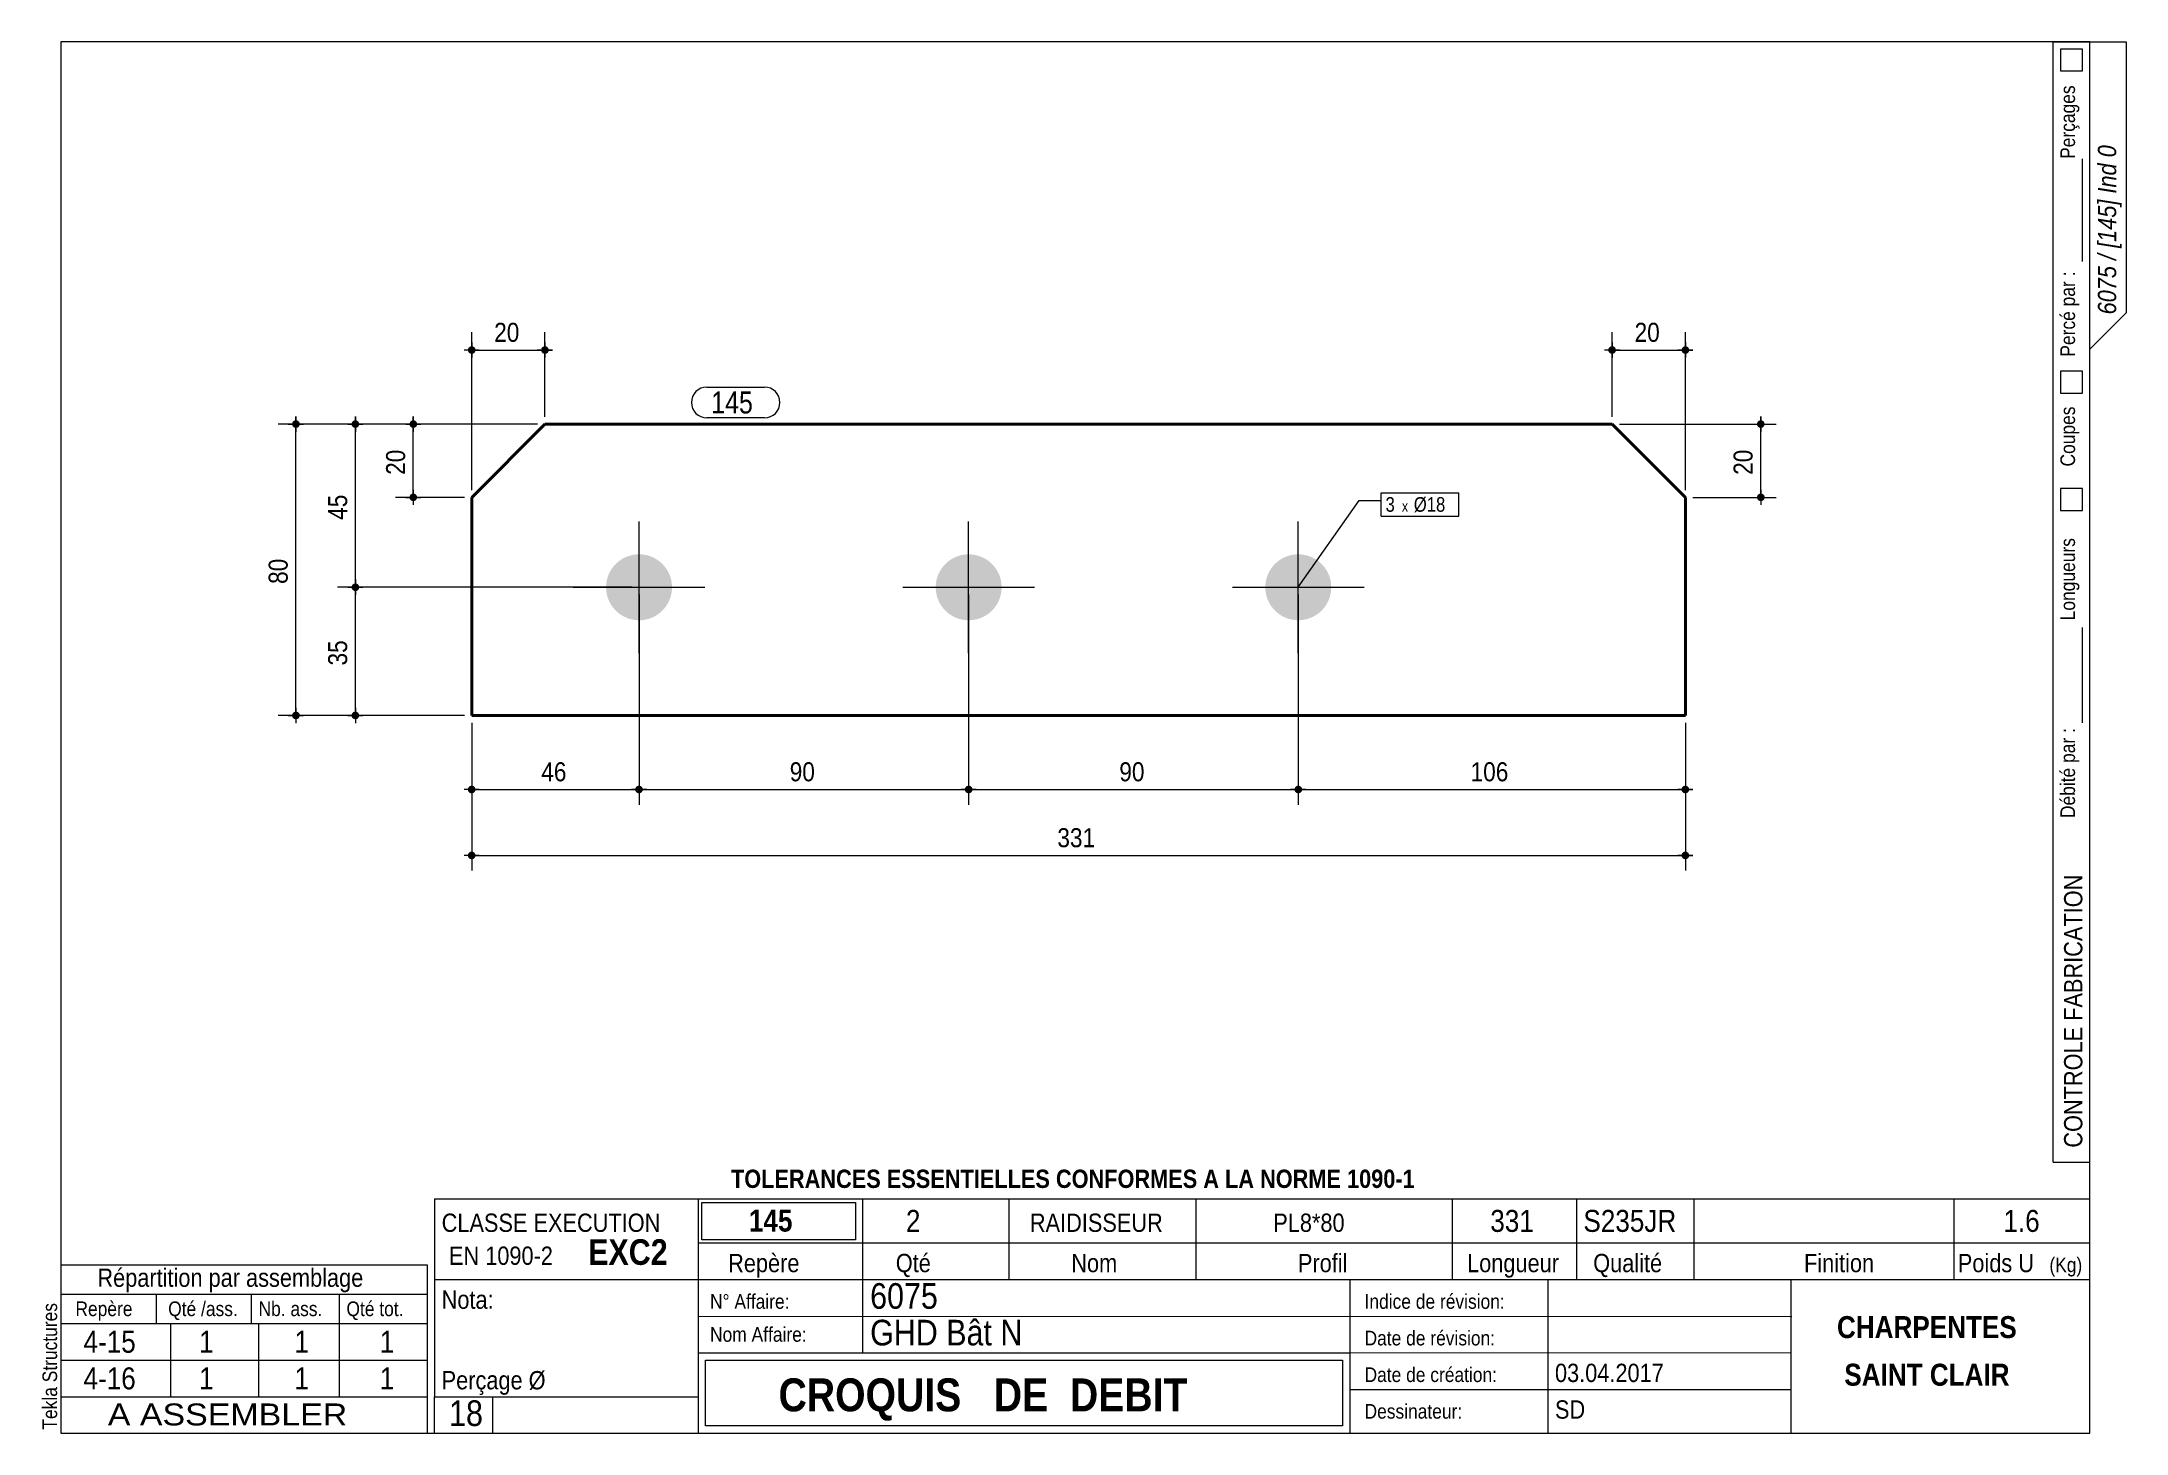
# Model space of a CAD drawing. Header units: millimetres. Extents: x 2 to 287, y 5 to 195.
import ezdxf

# ---------------------------------------------------------------- set-up
doc = ezdxf.new("R2010")
doc.units = ezdxf.units.MM
for name, color, linetype, lineweight in [('Autre type objet', 1, 'Continuous', 0), ('Boulon', 7, 'Continuous', 0), ('Cotation', 7, 'Continuous', 0), ('Désignation boulon', 3, 'Continuous', 0), ('Feuille dessin', 5, 'Continuous', 0), ('Piece', 2, 'Continuous', 0), ('Repère pièce', 3, 'Continuous', 0)]:
    doc.layers.add(name, color=color, linetype=linetype, lineweight=lineweight)
doc.styles.add('ARIAL', font='ARIAL.TTF')
doc.styles.add('ARIAL_BOLD', font='ARIALBD.TTF')
doc.styles.add('ARIAL_ITALIC', font='ARIALI.TTF')
doc.styles.add('ARIAL_NARROW', font='ARIAL.TTF')
doc.styles.add('COMIC_SANS_MS', font='COMIC.TTF')

# ---------------------------------------------------------------- blocks, each defined once
blk = doc.blocks.new('*A1')
at = {"layer": 'Boulon'}
for points in [[(83.89, 116.01), (83.84, 116.01), (83.78, 116.01), (83.73, 116.01), (83.67, 116.02), (83.62, 116.02), (83.56, 116.03), (83.51, 116.03), (83.45, 116.04), (83.4, 116.04), (83.34, 116.05), (83.29, 116.06), (83.24, 116.07), (83.18, 116.07), (83.13, 116.08), (83.07, 116.1), (83.02, 116.11), (82.96, 116.12), (82.91, 116.13), (82.86, 116.14), (82.8, 116.16), (82.75, 116.17), (82.7, 116.19), (82.64, 116.2), (82.59, 116.22), (82.54, 116.24), (82.49, 116.25), (82.43, 116.27), (82.38, 116.29), (82.33, 116.31), (82.28, 116.33), (82.23, 116.35), (82.18, 116.37), (82.13, 116.39), (82.08, 116.42), (82.03, 116.44), (81.98, 116.46), (81.93, 116.49), (81.88, 116.51), (81.83, 116.54), (81.78, 116.57), (81.73, 116.59), (81.68, 116.62), (81.64, 116.65), (81.59, 116.68), (81.54, 116.71), (81.5, 116.74), (81.45, 116.77), (81.4, 116.8), (81.36, 116.83), (81.31, 116.86), (81.27, 116.89), (81.23, 116.93), (81.18, 116.96), (81.14, 117), (81.1, 117.03), (81.05, 117.07), (81.01, 117.1), (80.97, 117.14), (80.93, 117.17), (80.89, 117.21), (80.85, 117.25), (80.81, 117.29), (80.77, 117.33), (80.73, 117.37), (80.69, 117.41), (80.65, 117.45), (80.62, 117.49), (80.58, 117.53), (80.54, 117.57), (80.51, 117.61), (80.47, 117.65), (80.44, 117.7), (80.4, 117.74), (80.37, 117.78), (80.34, 117.83), (80.3, 117.87), (80.27, 117.92), (80.24, 117.96), (80.21, 118.01), (80.18, 118.05), (80.15, 118.1), (80.12, 118.15), (80.09, 118.2), (80.06, 118.24), (80.03, 118.29), (80.01, 118.34), (79.98, 118.39), (79.96, 118.44), (79.93, 118.49), (79.91, 118.53), (79.88, 118.58), (79.86, 118.63), (79.84, 118.68), (79.81, 118.74), (79.79, 118.79), (79.77, 118.84), (79.75, 118.89), (79.73, 118.94), (79.71, 118.99), (79.69, 119.04), (79.68, 119.1), (79.66, 119.15), (79.64, 119.2), (79.63, 119.26), (79.61, 119.31), (79.6, 119.36), (79.58, 119.42), (79.57, 119.47), (79.56, 119.52), (79.55, 119.58), (79.54, 119.63), (79.53, 119.68), (79.52, 119.74), (79.51, 119.79), (79.5, 119.85), (79.49, 119.9), (79.48, 119.96), (79.48, 120.01), (79.47, 120.07), (79.47, 120.12), (79.46, 120.18), (79.46, 120.23), (79.46, 120.29), (79.45, 120.34), (79.45, 120.4), (79.45, 120.45), (79.45, 120.51), (79.45, 120.56), (79.45, 120.62), (79.45, 120.67), (79.46, 120.73), (79.46, 120.78), (79.46, 120.84), (79.47, 120.89), (79.47, 120.95), (79.48, 121), (79.48, 121.06), (79.49, 121.11), (79.5, 121.17), (79.51, 121.22), (79.52, 121.28), (79.53, 121.33), (79.54, 121.39), (79.55, 121.44), (79.56, 121.49), (79.57, 121.55), (79.58, 121.6), (79.6, 121.66), (79.61, 121.71), (79.63, 121.76), (79.64, 121.81), (79.66, 121.87), (79.68, 121.92), (79.69, 121.97), (79.71, 122.02), (79.73, 122.08), (79.75, 122.13), (79.77, 122.18), (79.79, 122.23), (79.81, 122.28), (79.84, 122.33), (79.86, 122.38), (79.88, 122.43), (79.91, 122.48), (79.93, 122.53), (79.96, 122.58), (79.98, 122.63), (80.01, 122.68), (80.03, 122.73), (80.06, 122.77), (80.09, 122.82), (80.12, 122.87), (80.15, 122.92), (80.18, 122.96), (80.21, 123.01), (80.24, 123.05), (80.27, 123.1), (80.3, 123.14), (80.34, 123.19), (80.37, 123.23), (80.4, 123.28), (80.44, 123.32), (80.47, 123.36), (80.51, 123.41), (80.54, 123.45), (80.58, 123.49), (80.62, 123.53), (80.65, 123.57), (80.69, 123.61), (80.73, 123.65), (80.77, 123.69), (80.81, 123.73), (80.85, 123.77), (80.89, 123.81), (80.93, 123.84), (80.97, 123.88), (81.01, 123.92), (81.05, 123.95), (81.1, 123.99), (81.14, 124.02), (81.18, 124.06), (81.23, 124.09), (81.27, 124.12), (81.31, 124.16), (81.36, 124.19), (81.4, 124.22), (81.45, 124.25), (81.5, 124.28), (81.54, 124.31), (81.59, 124.34), (81.64, 124.37), (81.68, 124.4), (81.73, 124.42), (81.78, 124.45), (81.83, 124.48), (81.88, 124.5), (81.93, 124.53), (81.98, 124.55), (82.03, 124.58), (82.08, 124.6), (82.13, 124.62), (82.18, 124.64), (82.23, 124.67), (82.28, 124.69), (82.33, 124.71), (82.38, 124.73), (82.43, 124.75), (82.49, 124.76), (82.54, 124.78), (82.59, 124.8), (82.64, 124.81), (82.7, 124.83), (82.75, 124.85), (82.8, 124.86), (82.86, 124.87), (82.91, 124.89), (82.96, 124.9), (83.02, 124.91), (83.07, 124.92), (83.13, 124.93), (83.18, 124.94), (83.24, 124.95), (83.29, 124.96), (83.34, 124.97), (83.4, 124.97), (83.45, 124.98), (83.51, 124.99), (83.56, 124.99), (83.62, 125), (83.67, 125), (83.73, 125), (83.78, 125.01), (83.84, 125.01), (83.89, 125.01), (83.95, 125.01), (84.01, 125.01), (84.06, 125.01), (84.12, 125.01), (84.17, 125), (84.23, 125), (84.28, 125), (84.34, 124.99), (84.39, 124.99), (84.45, 124.98), (84.5, 124.97), (84.56, 124.97), (84.61, 124.96), (84.66, 124.95), (84.72, 124.94), (84.77, 124.93), (84.83, 124.92), (84.88, 124.91), (84.94, 124.9), (84.99, 124.89), (85.04, 124.87), (85.1, 124.86), (85.15, 124.85), (85.2, 124.83), (85.26, 124.81), (85.31, 124.8), (85.36, 124.78), (85.41, 124.76), (85.47, 124.75), (85.52, 124.73), (85.57, 124.71), (85.62, 124.69), (85.67, 124.67), (85.72, 124.64), (85.77, 124.62), (85.82, 124.6), (85.87, 124.58), (85.92, 124.55), (85.97, 124.53), (86.02, 124.5), (86.07, 124.48), (86.12, 124.45), (86.17, 124.42), (86.22, 124.4), (86.26, 124.37), (86.31, 124.34), (86.36, 124.31), (86.4, 124.28), (86.45, 124.25), (86.5, 124.22), (86.54, 124.19), (86.59, 124.16), (86.63, 124.12), (86.67, 124.09), (86.72, 124.06), (86.76, 124.02), (86.8, 123.99), (86.85, 123.95), (86.89, 123.92), (86.93, 123.88), (86.97, 123.84), (87.01, 123.81), (87.05, 123.77), (87.09, 123.73), (87.13, 123.69), (87.17, 123.65), (87.21, 123.61), (87.25, 123.57), (87.28, 123.53), (87.32, 123.49), (87.36, 123.45), (87.39, 123.41), (87.43, 123.36), (87.46, 123.32), (87.5, 123.28), (87.53, 123.23), (87.56, 123.19), (87.6, 123.14), (87.63, 123.1), (87.66, 123.05), (87.69, 123.01), (87.72, 122.96), (87.75, 122.92), (87.78, 122.87), (87.81, 122.82), (87.84, 122.77), (87.87, 122.73), (87.89, 122.68), (87.92, 122.63), (87.94, 122.58), (87.97, 122.53), (87.99, 122.48), (88.02, 122.43), (88.04, 122.38), (88.06, 122.33), (88.09, 122.28), (88.11, 122.23), (88.13, 122.18), (88.15, 122.13), (88.17, 122.08), (88.19, 122.02), (88.21, 121.97), (88.22, 121.92), (88.24, 121.87), (88.26, 121.81), (88.27, 121.76), (88.29, 121.71), (88.3, 121.66), (88.32, 121.6), (88.33, 121.55), (88.34, 121.49), (88.35, 121.44), (88.36, 121.39), (88.37, 121.33), (88.38, 121.28), (88.39, 121.22), (88.4, 121.17), (88.41, 121.11), (88.42, 121.06), (88.42, 121), (88.43, 120.95), (88.43, 120.89), (88.44, 120.84), (88.44, 120.78), (88.44, 120.73), (88.45, 120.67), (88.45, 120.62), (88.45, 120.56), (88.45, 120.51), (88.45, 120.45), (88.45, 120.4), (88.45, 120.34), (88.44, 120.29), (88.44, 120.23), (88.44, 120.18), (88.43, 120.12), (88.43, 120.07), (88.42, 120.01), (88.42, 119.96), (88.41, 119.9), (88.4, 119.85), (88.39, 119.79), (88.38, 119.74), (88.37, 119.68), (88.36, 119.63), (88.35, 119.58), (88.34, 119.52), (88.33, 119.47), (88.32, 119.42), (88.3, 119.36), (88.29, 119.31), (88.27, 119.26), (88.26, 119.2), (88.24, 119.15), (88.22, 119.1), (88.21, 119.04), (88.19, 118.99), (88.17, 118.94), (88.15, 118.89), (88.13, 118.84), (88.11, 118.79), (88.09, 118.74), (88.06, 118.68), (88.04, 118.63), (88.02, 118.58), (87.99, 118.53), (87.97, 118.49), (87.94, 118.44), (87.92, 118.39), (87.89, 118.34), (87.87, 118.29), (87.84, 118.24), (87.81, 118.2), (87.78, 118.15), (87.75, 118.1), (87.72, 118.05), (87.69, 118.01), (87.66, 117.96), (87.63, 117.92), (87.6, 117.87), (87.56, 117.83), (87.53, 117.78), (87.5, 117.74), (87.46, 117.7), (87.43, 117.65), (87.39, 117.61), (87.36, 117.57), (87.32, 117.53), (87.28, 117.49), (87.25, 117.45), (87.21, 117.41), (87.17, 117.37), (87.13, 117.33), (87.09, 117.29), (87.05, 117.25), (87.01, 117.21), (86.97, 117.17), (86.93, 117.14), (86.89, 117.1), (86.85, 117.07), (86.8, 117.03), (86.76, 117), (86.72, 116.96), (86.67, 116.93), (86.63, 116.89), (86.59, 116.86), (86.54, 116.83), (86.5, 116.8), (86.45, 116.77), (86.4, 116.74), (86.36, 116.71), (86.31, 116.68), (86.26, 116.65), (86.22, 116.62), (86.17, 116.59), (86.12, 116.57), (86.07, 116.54), (86.02, 116.51), (85.97, 116.49), (85.92, 116.46), (85.87, 116.44), (85.82, 116.42), (85.77, 116.39), (85.72, 116.37), (85.67, 116.35), (85.62, 116.33), (85.57, 116.31), (85.52, 116.29), (85.47, 116.27), (85.41, 116.25), (85.36, 116.24), (85.31, 116.22), (85.26, 116.2), (85.2, 116.19), (85.15, 116.17), (85.1, 116.16), (85.04, 116.14), (84.99, 116.13), (84.94, 116.12), (84.88, 116.11), (84.83, 116.1), (84.77, 116.08), (84.72, 116.07), (84.66, 116.07), (84.61, 116.06), (84.56, 116.05), (84.5, 116.04), (84.45, 116.04), (84.39, 116.03), (84.34, 116.03), (84.28, 116.02), (84.23, 116.02), (84.17, 116.01), (84.12, 116.01), (84.06, 116.01), (84.01, 116.01), (83.95, 116.01)], [(128.89, 116.01), (128.84, 116.01), (128.78, 116.01), (128.73, 116.01), (128.67, 116.02), (128.62, 116.02), (128.56, 116.03), (128.51, 116.03), (128.45, 116.04), (128.4, 116.04), (128.34, 116.05), (128.29, 116.06), (128.24, 116.07), (128.18, 116.07), (128.13, 116.08), (128.07, 116.1), (128.02, 116.11), (127.96, 116.12), (127.91, 116.13), (127.86, 116.14), (127.8, 116.16), (127.75, 116.17), (127.7, 116.19), (127.64, 116.2), (127.59, 116.22), (127.54, 116.24), (127.49, 116.25), (127.43, 116.27), (127.38, 116.29), (127.33, 116.31), (127.28, 116.33), (127.23, 116.35), (127.18, 116.37), (127.13, 116.39), (127.08, 116.42), (127.03, 116.44), (126.98, 116.46), (126.93, 116.49), (126.88, 116.51), (126.83, 116.54), (126.78, 116.57), (126.73, 116.59), (126.68, 116.62), (126.64, 116.65), (126.59, 116.68), (126.54, 116.71), (126.5, 116.74), (126.45, 116.77), (126.4, 116.8), (126.36, 116.83), (126.31, 116.86), (126.27, 116.89), (126.23, 116.93), (126.18, 116.96), (126.14, 117), (126.1, 117.03), (126.05, 117.07), (126.01, 117.1), (125.97, 117.14), (125.93, 117.17), (125.89, 117.21), (125.85, 117.25), (125.81, 117.29), (125.77, 117.33), (125.73, 117.37), (125.69, 117.41), (125.65, 117.45), (125.62, 117.49), (125.58, 117.53), (125.54, 117.57), (125.51, 117.61), (125.47, 117.65), (125.44, 117.7), (125.4, 117.74), (125.37, 117.78), (125.34, 117.83), (125.3, 117.87), (125.27, 117.92), (125.24, 117.96), (125.21, 118.01), (125.18, 118.05), (125.15, 118.1), (125.12, 118.15), (125.09, 118.2), (125.06, 118.24), (125.03, 118.29), (125.01, 118.34), (124.98, 118.39), (124.96, 118.44), (124.93, 118.49), (124.91, 118.53), (124.88, 118.58), (124.86, 118.63), (124.84, 118.68), (124.81, 118.74), (124.79, 118.79), (124.77, 118.84), (124.75, 118.89), (124.73, 118.94), (124.71, 118.99), (124.69, 119.04), (124.68, 119.1), (124.66, 119.15), (124.64, 119.2), (124.63, 119.26), (124.61, 119.31), (124.6, 119.36), (124.58, 119.42), (124.57, 119.47), (124.56, 119.52), (124.55, 119.58), (124.54, 119.63), (124.53, 119.68), (124.52, 119.74), (124.51, 119.79), (124.5, 119.85), (124.49, 119.9), (124.48, 119.96), (124.48, 120.01), (124.47, 120.07), (124.47, 120.12), (124.46, 120.18), (124.46, 120.23), (124.46, 120.29), (124.45, 120.34), (124.45, 120.4), (124.45, 120.45), (124.45, 120.51), (124.45, 120.56), (124.45, 120.62), (124.45, 120.67), (124.46, 120.73), (124.46, 120.78), (124.46, 120.84), (124.47, 120.89), (124.47, 120.95), (124.48, 121), (124.48, 121.06), (124.49, 121.11), (124.5, 121.17), (124.51, 121.22), (124.52, 121.28), (124.53, 121.33), (124.54, 121.39), (124.55, 121.44), (124.56, 121.49), (124.57, 121.55), (124.58, 121.6), (124.6, 121.66), (124.61, 121.71), (124.63, 121.76), (124.64, 121.81), (124.66, 121.87), (124.68, 121.92), (124.69, 121.97), (124.71, 122.02), (124.73, 122.08), (124.75, 122.13), (124.77, 122.18), (124.79, 122.23), (124.81, 122.28), (124.84, 122.33), (124.86, 122.38), (124.88, 122.43), (124.91, 122.48), (124.93, 122.53), (124.96, 122.58), (124.98, 122.63), (125.01, 122.68), (125.03, 122.73), (125.06, 122.77), (125.09, 122.82), (125.12, 122.87), (125.15, 122.92), (125.18, 122.96), (125.21, 123.01), (125.24, 123.05), (125.27, 123.1), (125.3, 123.14), (125.34, 123.19), (125.37, 123.23), (125.4, 123.28), (125.44, 123.32), (125.47, 123.36), (125.51, 123.41), (125.54, 123.45), (125.58, 123.49), (125.62, 123.53), (125.65, 123.57), (125.69, 123.61), (125.73, 123.65), (125.77, 123.69), (125.81, 123.73), (125.85, 123.77), (125.89, 123.81), (125.93, 123.84), (125.97, 123.88), (126.01, 123.92), (126.05, 123.95), (126.1, 123.99), (126.14, 124.02), (126.18, 124.06), (126.23, 124.09), (126.27, 124.12), (126.31, 124.16), (126.36, 124.19), (126.4, 124.22), (126.45, 124.25), (126.5, 124.28), (126.54, 124.31), (126.59, 124.34), (126.64, 124.37), (126.68, 124.4), (126.73, 124.42), (126.78, 124.45), (126.83, 124.48), (126.88, 124.5), (126.93, 124.53), (126.98, 124.55), (127.03, 124.58), (127.08, 124.6), (127.13, 124.62), (127.18, 124.64), (127.23, 124.67), (127.28, 124.69), (127.33, 124.71), (127.38, 124.73), (127.43, 124.75), (127.49, 124.76), (127.54, 124.78), (127.59, 124.8), (127.64, 124.81), (127.7, 124.83), (127.75, 124.85), (127.8, 124.86), (127.86, 124.87), (127.91, 124.89), (127.96, 124.9), (128.02, 124.91), (128.07, 124.92), (128.13, 124.93), (128.18, 124.94), (128.24, 124.95), (128.29, 124.96), (128.34, 124.97), (128.4, 124.97), (128.45, 124.98), (128.51, 124.99), (128.56, 124.99), (128.62, 125), (128.67, 125), (128.73, 125), (128.78, 125.01), (128.84, 125.01), (128.89, 125.01), (128.95, 125.01), (129.01, 125.01), (129.06, 125.01), (129.12, 125.01), (129.17, 125), (129.23, 125), (129.28, 125), (129.34, 124.99), (129.39, 124.99), (129.45, 124.98), (129.5, 124.97), (129.56, 124.97), (129.61, 124.96), (129.66, 124.95), (129.72, 124.94), (129.77, 124.93), (129.83, 124.92), (129.88, 124.91), (129.94, 124.9), (129.99, 124.89), (130.04, 124.87), (130.1, 124.86), (130.15, 124.85), (130.2, 124.83), (130.26, 124.81), (130.31, 124.8), (130.36, 124.78), (130.41, 124.76), (130.47, 124.75), (130.52, 124.73), (130.57, 124.71), (130.62, 124.69), (130.67, 124.67), (130.72, 124.64), (130.77, 124.62), (130.82, 124.6), (130.87, 124.58), (130.92, 124.55), (130.97, 124.53), (131.02, 124.5), (131.07, 124.48), (131.12, 124.45), (131.17, 124.42), (131.22, 124.4), (131.26, 124.37), (131.31, 124.34), (131.36, 124.31), (131.4, 124.28), (131.45, 124.25), (131.5, 124.22), (131.54, 124.19), (131.59, 124.16), (131.63, 124.12), (131.67, 124.09), (131.72, 124.06), (131.76, 124.02), (131.8, 123.99), (131.85, 123.95), (131.89, 123.92), (131.93, 123.88), (131.97, 123.84), (132.01, 123.81), (132.05, 123.77), (132.09, 123.73), (132.13, 123.69), (132.17, 123.65), (132.21, 123.61), (132.25, 123.57), (132.28, 123.53), (132.32, 123.49), (132.36, 123.45), (132.39, 123.41), (132.43, 123.36), (132.46, 123.32), (132.5, 123.28), (132.53, 123.23), (132.56, 123.19), (132.6, 123.14), (132.63, 123.1), (132.66, 123.05), (132.69, 123.01), (132.72, 122.96), (132.75, 122.92), (132.78, 122.87), (132.81, 122.82), (132.84, 122.77), (132.87, 122.73), (132.89, 122.68), (132.92, 122.63), (132.94, 122.58), (132.97, 122.53), (132.99, 122.48), (133.02, 122.43), (133.04, 122.38), (133.06, 122.33), (133.09, 122.28), (133.11, 122.23), (133.13, 122.18), (133.15, 122.13), (133.17, 122.08), (133.19, 122.02), (133.21, 121.97), (133.22, 121.92), (133.24, 121.87), (133.26, 121.81), (133.27, 121.76), (133.29, 121.71), (133.3, 121.66), (133.32, 121.6), (133.33, 121.55), (133.34, 121.49), (133.35, 121.44), (133.36, 121.39), (133.37, 121.33), (133.38, 121.28), (133.39, 121.22), (133.4, 121.17), (133.41, 121.11), (133.42, 121.06), (133.42, 121), (133.43, 120.95), (133.43, 120.89), (133.44, 120.84), (133.44, 120.78), (133.44, 120.73), (133.45, 120.67), (133.45, 120.62), (133.45, 120.56), (133.45, 120.51), (133.45, 120.45), (133.45, 120.4), (133.45, 120.34), (133.44, 120.29), (133.44, 120.23), (133.44, 120.18), (133.43, 120.12), (133.43, 120.07), (133.42, 120.01), (133.42, 119.96), (133.41, 119.9), (133.4, 119.85), (133.39, 119.79), (133.38, 119.74), (133.37, 119.68), (133.36, 119.63), (133.35, 119.58), (133.34, 119.52), (133.33, 119.47), (133.32, 119.42), (133.3, 119.36), (133.29, 119.31), (133.27, 119.26), (133.26, 119.2), (133.24, 119.15), (133.22, 119.1), (133.21, 119.04), (133.19, 118.99), (133.17, 118.94), (133.15, 118.89), (133.13, 118.84), (133.11, 118.79), (133.09, 118.74), (133.06, 118.68), (133.04, 118.63), (133.02, 118.58), (132.99, 118.53), (132.97, 118.49), (132.94, 118.44), (132.92, 118.39), (132.89, 118.34), (132.87, 118.29), (132.84, 118.24), (132.81, 118.2), (132.78, 118.15), (132.75, 118.1), (132.72, 118.05), (132.69, 118.01), (132.66, 117.96), (132.63, 117.92), (132.6, 117.87), (132.56, 117.83), (132.53, 117.78), (132.5, 117.74), (132.46, 117.7), (132.43, 117.65), (132.39, 117.61), (132.36, 117.57), (132.32, 117.53), (132.28, 117.49), (132.25, 117.45), (132.21, 117.41), (132.17, 117.37), (132.13, 117.33), (132.09, 117.29), (132.05, 117.25), (132.01, 117.21), (131.97, 117.17), (131.93, 117.14), (131.89, 117.1), (131.85, 117.07), (131.8, 117.03), (131.76, 117), (131.72, 116.96), (131.67, 116.93), (131.63, 116.89), (131.59, 116.86), (131.54, 116.83), (131.5, 116.8), (131.45, 116.77), (131.4, 116.74), (131.36, 116.71), (131.31, 116.68), (131.26, 116.65), (131.22, 116.62), (131.17, 116.59), (131.12, 116.57), (131.07, 116.54), (131.02, 116.51), (130.97, 116.49), (130.92, 116.46), (130.87, 116.44), (130.82, 116.42), (130.77, 116.39), (130.72, 116.37), (130.67, 116.35), (130.62, 116.33), (130.57, 116.31), (130.52, 116.29), (130.47, 116.27), (130.41, 116.25), (130.36, 116.24), (130.31, 116.22), (130.26, 116.2), (130.2, 116.19), (130.15, 116.17), (130.1, 116.16), (130.04, 116.14), (129.99, 116.13), (129.94, 116.12), (129.88, 116.11), (129.83, 116.1), (129.77, 116.08), (129.72, 116.07), (129.66, 116.07), (129.61, 116.06), (129.56, 116.05), (129.5, 116.04), (129.45, 116.04), (129.39, 116.03), (129.34, 116.03), (129.28, 116.02), (129.23, 116.02), (129.17, 116.01), (129.12, 116.01), (129.06, 116.01), (129.01, 116.01), (128.95, 116.01)], [(173.89, 116.01), (173.84, 116.01), (173.78, 116.01), (173.73, 116.01), (173.67, 116.02), (173.62, 116.02), (173.56, 116.03), (173.51, 116.03), (173.45, 116.04), (173.4, 116.04), (173.34, 116.05), (173.29, 116.06), (173.24, 116.07), (173.18, 116.07), (173.13, 116.08), (173.07, 116.1), (173.02, 116.11), (172.96, 116.12), (172.91, 116.13), (172.86, 116.14), (172.8, 116.16), (172.75, 116.17), (172.7, 116.19), (172.64, 116.2), (172.59, 116.22), (172.54, 116.24), (172.49, 116.25), (172.43, 116.27), (172.38, 116.29), (172.33, 116.31), (172.28, 116.33), (172.23, 116.35), (172.18, 116.37), (172.13, 116.39), (172.08, 116.42), (172.03, 116.44), (171.98, 116.46), (171.93, 116.49), (171.88, 116.51), (171.83, 116.54), (171.78, 116.57), (171.73, 116.59), (171.68, 116.62), (171.64, 116.65), (171.59, 116.68), (171.54, 116.71), (171.5, 116.74), (171.45, 116.77), (171.4, 116.8), (171.36, 116.83), (171.31, 116.86), (171.27, 116.89), (171.23, 116.93), (171.18, 116.96), (171.14, 117), (171.1, 117.03), (171.05, 117.07), (171.01, 117.1), (170.97, 117.14), (170.93, 117.17), (170.89, 117.21), (170.85, 117.25), (170.81, 117.29), (170.77, 117.33), (170.73, 117.37), (170.69, 117.41), (170.65, 117.45), (170.62, 117.49), (170.58, 117.53), (170.54, 117.57), (170.51, 117.61), (170.47, 117.65), (170.44, 117.7), (170.4, 117.74), (170.37, 117.78), (170.34, 117.83), (170.3, 117.87), (170.27, 117.92), (170.24, 117.96), (170.21, 118.01), (170.18, 118.05), (170.15, 118.1), (170.12, 118.15), (170.09, 118.2), (170.06, 118.24), (170.03, 118.29), (170.01, 118.34), (169.98, 118.39), (169.96, 118.44), (169.93, 118.49), (169.91, 118.53), (169.88, 118.58), (169.86, 118.63), (169.84, 118.68), (169.81, 118.74), (169.79, 118.79), (169.77, 118.84), (169.75, 118.89), (169.73, 118.94), (169.71, 118.99), (169.69, 119.04), (169.68, 119.1), (169.66, 119.15), (169.64, 119.2), (169.63, 119.26), (169.61, 119.31), (169.6, 119.36), (169.58, 119.42), (169.57, 119.47), (169.56, 119.52), (169.55, 119.58), (169.54, 119.63), (169.53, 119.68), (169.52, 119.74), (169.51, 119.79), (169.5, 119.85), (169.49, 119.9), (169.48, 119.96), (169.48, 120.01), (169.47, 120.07), (169.47, 120.12), (169.46, 120.18), (169.46, 120.23), (169.46, 120.29), (169.45, 120.34), (169.45, 120.4), (169.45, 120.45), (169.45, 120.51), (169.45, 120.56), (169.45, 120.62), (169.45, 120.67), (169.46, 120.73), (169.46, 120.78), (169.46, 120.84), (169.47, 120.89), (169.47, 120.95), (169.48, 121), (169.48, 121.06), (169.49, 121.11), (169.5, 121.17), (169.51, 121.22), (169.52, 121.28), (169.53, 121.33), (169.54, 121.39), (169.55, 121.44), (169.56, 121.49), (169.57, 121.55), (169.58, 121.6), (169.6, 121.66), (169.61, 121.71), (169.63, 121.76), (169.64, 121.81), (169.66, 121.87), (169.68, 121.92), (169.69, 121.97), (169.71, 122.02), (169.73, 122.08), (169.75, 122.13), (169.77, 122.18), (169.79, 122.23), (169.81, 122.28), (169.84, 122.33), (169.86, 122.38), (169.88, 122.43), (169.91, 122.48), (169.93, 122.53), (169.96, 122.58), (169.98, 122.63), (170.01, 122.68), (170.03, 122.73), (170.06, 122.77), (170.09, 122.82), (170.12, 122.87), (170.15, 122.92), (170.18, 122.96), (170.21, 123.01), (170.24, 123.05), (170.27, 123.1), (170.3, 123.14), (170.34, 123.19), (170.37, 123.23), (170.4, 123.28), (170.44, 123.32), (170.47, 123.36), (170.51, 123.41), (170.54, 123.45), (170.58, 123.49), (170.62, 123.53), (170.65, 123.57), (170.69, 123.61), (170.73, 123.65), (170.77, 123.69), (170.81, 123.73), (170.85, 123.77), (170.89, 123.81), (170.93, 123.84), (170.97, 123.88), (171.01, 123.92), (171.05, 123.95), (171.1, 123.99), (171.14, 124.02), (171.18, 124.06), (171.23, 124.09), (171.27, 124.12), (171.31, 124.16), (171.36, 124.19), (171.4, 124.22), (171.45, 124.25), (171.5, 124.28), (171.54, 124.31), (171.59, 124.34), (171.64, 124.37), (171.68, 124.4), (171.73, 124.42), (171.78, 124.45), (171.83, 124.48), (171.88, 124.5), (171.93, 124.53), (171.98, 124.55), (172.03, 124.58), (172.08, 124.6), (172.13, 124.62), (172.18, 124.64), (172.23, 124.67), (172.28, 124.69), (172.33, 124.71), (172.38, 124.73), (172.43, 124.75), (172.49, 124.76), (172.54, 124.78), (172.59, 124.8), (172.64, 124.81), (172.7, 124.83), (172.75, 124.85), (172.8, 124.86), (172.86, 124.87), (172.91, 124.89), (172.96, 124.9), (173.02, 124.91), (173.07, 124.92), (173.13, 124.93), (173.18, 124.94), (173.24, 124.95), (173.29, 124.96), (173.34, 124.97), (173.4, 124.97), (173.45, 124.98), (173.51, 124.99), (173.56, 124.99), (173.62, 125), (173.67, 125), (173.73, 125), (173.78, 125.01), (173.84, 125.01), (173.89, 125.01), (173.95, 125.01), (174.01, 125.01), (174.06, 125.01), (174.12, 125.01), (174.17, 125), (174.23, 125), (174.28, 125), (174.34, 124.99), (174.39, 124.99), (174.45, 124.98), (174.5, 124.97), (174.56, 124.97), (174.61, 124.96), (174.66, 124.95), (174.72, 124.94), (174.77, 124.93), (174.83, 124.92), (174.88, 124.91), (174.94, 124.9), (174.99, 124.89), (175.04, 124.87), (175.1, 124.86), (175.15, 124.85), (175.2, 124.83), (175.26, 124.81), (175.31, 124.8), (175.36, 124.78), (175.41, 124.76), (175.47, 124.75), (175.52, 124.73), (175.57, 124.71), (175.62, 124.69), (175.67, 124.67), (175.72, 124.64), (175.77, 124.62), (175.82, 124.6), (175.87, 124.58), (175.92, 124.55), (175.97, 124.53), (176.02, 124.5), (176.07, 124.48), (176.12, 124.45), (176.17, 124.42), (176.22, 124.4), (176.26, 124.37), (176.31, 124.34), (176.36, 124.31), (176.4, 124.28), (176.45, 124.25), (176.5, 124.22), (176.54, 124.19), (176.59, 124.16), (176.63, 124.12), (176.67, 124.09), (176.72, 124.06), (176.76, 124.02), (176.8, 123.99), (176.85, 123.95), (176.89, 123.92), (176.93, 123.88), (176.97, 123.84), (177.01, 123.81), (177.05, 123.77), (177.09, 123.73), (177.13, 123.69), (177.17, 123.65), (177.21, 123.61), (177.25, 123.57), (177.28, 123.53), (177.32, 123.49), (177.36, 123.45), (177.39, 123.41), (177.43, 123.36), (177.46, 123.32), (177.5, 123.28), (177.53, 123.23), (177.56, 123.19), (177.6, 123.14), (177.63, 123.1), (177.66, 123.05), (177.69, 123.01), (177.72, 122.96), (177.75, 122.92), (177.78, 122.87), (177.81, 122.82), (177.84, 122.77), (177.87, 122.73), (177.89, 122.68), (177.92, 122.63), (177.94, 122.58), (177.97, 122.53), (177.99, 122.48), (178.02, 122.43), (178.04, 122.38), (178.06, 122.33), (178.09, 122.28), (178.11, 122.23), (178.13, 122.18), (178.15, 122.13), (178.17, 122.08), (178.19, 122.02), (178.21, 121.97), (178.22, 121.92), (178.24, 121.87), (178.26, 121.81), (178.27, 121.76), (178.29, 121.71), (178.3, 121.66), (178.32, 121.6), (178.33, 121.55), (178.34, 121.49), (178.35, 121.44), (178.36, 121.39), (178.37, 121.33), (178.38, 121.28), (178.39, 121.22), (178.4, 121.17), (178.41, 121.11), (178.42, 121.06), (178.42, 121), (178.43, 120.95), (178.43, 120.89), (178.44, 120.84), (178.44, 120.78), (178.44, 120.73), (178.45, 120.67), (178.45, 120.62), (178.45, 120.56), (178.45, 120.51), (178.45, 120.45), (178.45, 120.4), (178.45, 120.34), (178.44, 120.29), (178.44, 120.23), (178.44, 120.18), (178.43, 120.12), (178.43, 120.07), (178.42, 120.01), (178.42, 119.96), (178.41, 119.9), (178.4, 119.85), (178.39, 119.79), (178.38, 119.74), (178.37, 119.68), (178.36, 119.63), (178.35, 119.58), (178.34, 119.52), (178.33, 119.47), (178.32, 119.42), (178.3, 119.36), (178.29, 119.31), (178.27, 119.26), (178.26, 119.2), (178.24, 119.15), (178.22, 119.1), (178.21, 119.04), (178.19, 118.99), (178.17, 118.94), (178.15, 118.89), (178.13, 118.84), (178.11, 118.79), (178.09, 118.74), (178.06, 118.68), (178.04, 118.63), (178.02, 118.58), (177.99, 118.53), (177.97, 118.49), (177.94, 118.44), (177.92, 118.39), (177.89, 118.34), (177.87, 118.29), (177.84, 118.24), (177.81, 118.2), (177.78, 118.15), (177.75, 118.1), (177.72, 118.05), (177.69, 118.01), (177.66, 117.96), (177.63, 117.92), (177.6, 117.87), (177.56, 117.83), (177.53, 117.78), (177.5, 117.74), (177.46, 117.7), (177.43, 117.65), (177.39, 117.61), (177.36, 117.57), (177.32, 117.53), (177.28, 117.49), (177.25, 117.45), (177.21, 117.41), (177.17, 117.37), (177.13, 117.33), (177.09, 117.29), (177.05, 117.25), (177.01, 117.21), (176.97, 117.17), (176.93, 117.14), (176.89, 117.1), (176.85, 117.07), (176.8, 117.03), (176.76, 117), (176.72, 116.96), (176.67, 116.93), (176.63, 116.89), (176.59, 116.86), (176.54, 116.83), (176.5, 116.8), (176.45, 116.77), (176.4, 116.74), (176.36, 116.71), (176.31, 116.68), (176.26, 116.65), (176.22, 116.62), (176.17, 116.59), (176.12, 116.57), (176.07, 116.54), (176.02, 116.51), (175.97, 116.49), (175.92, 116.46), (175.87, 116.44), (175.82, 116.42), (175.77, 116.39), (175.72, 116.37), (175.67, 116.35), (175.62, 116.33), (175.57, 116.31), (175.52, 116.29), (175.47, 116.27), (175.41, 116.25), (175.36, 116.24), (175.31, 116.22), (175.26, 116.2), (175.2, 116.19), (175.15, 116.17), (175.1, 116.16), (175.04, 116.14), (174.99, 116.13), (174.94, 116.12), (174.88, 116.11), (174.83, 116.1), (174.77, 116.08), (174.72, 116.07), (174.66, 116.07), (174.61, 116.06), (174.56, 116.05), (174.5, 116.04), (174.45, 116.04), (174.39, 116.03), (174.34, 116.03), (174.28, 116.02), (174.23, 116.02), (174.17, 116.01), (174.12, 116.01), (174.06, 116.01), (174.01, 116.01), (173.95, 116.01)]]:
    blk.add_hatch(color=256, dxfattribs=at).paths.add_polyline_path(points, flags=17)
at = {"layer": 'Boulon', "linetype": 'Continuous', "lineweight": 0}
for p, q in [((83.95, 111.51), (83.95, 129.51)), ((128.95, 111.51), (128.95, 129.51)), ((173.95, 111.51), (173.95, 129.51)), ((74.95, 120.51), (92.95, 120.51)), ((119.95, 120.51), (137.95, 120.51)), ((164.95, 120.51), (182.95, 120.51))]:
    blk.add_line(p, q, dxfattribs=at)
blk = doc.blocks.new('*A2')
at = {"layer": 'Piece', "color": 2, "linetype": 'Continuous', "lineweight": 40}
for p, q in [((61.1, 132.790001), (71.1, 142.790001)), ((216.799997, 142.790001), (71.1, 142.790001)), ((226.799997, 132.790001), (216.799997, 142.790001)), ((61.1, 103.009999), (61.1, 132.790001)), ((226.799997, 103.009999), (226.799997, 132.790001)), ((226.799997, 103.009999), (61.1, 103.009999))]:
    blk.add_line(p, q, dxfattribs=at)
blk = doc.blocks.new('*A3')
at = {"layer": 'Feuille dessin', "linetype": 'Continuous', "lineweight": 0}
for p, q in [((282, 195), (5, 195)), ((5, 195), (5, 5)), ((282, 5), (282, 195)), ((5, 5), (282, 5))]:
    blk.add_line(p, q, dxfattribs=at)
at = {"layer": 'Feuille dessin', "style": 'ARIAL', "width": 0.85}
blk.add_text('Tekla Structures', height=2, rotation=90, dxfattribs=at).set_placement((4.5, 5.5))
blk = doc.blocks.new('*A4')
at = {"layer": 'Autre type objet', "linetype": 'Continuous', "lineweight": 0}
for p, q in [((56, 37), (92, 37)), ((56, 37), (56, 10)), ((92, 37), (92, 10)), ((56, 26), (92, 26)), ((56, 10), (92, 10)), ((56, 5), (56, 10)), ((64, 5), (64, 10)), ((56, 5), (64, 5))]:
    blk.add_line(p, q, dxfattribs=at)
at = {"layer": 'Autre type objet', "width": 0.85}
for s, height, style, p in [('CLASSE EXECUTION', 2.5, 'ARIAL', (57, 32.5)), ('EXC2', 3.5, 'ARIAL_BOLD', (77, 28)), ('EN 1090-2', 2.5, 'ARIAL', (58, 28)), ('Nota:', 2.5, 'ARIAL', (57, 22)), ('Perçage Ø', 2.5, 'ARIAL', (57, 11)), ('18', 3.5, 'ARIAL_NARROW', (58.014234, 6))]:
    blk.add_text(s, height=height, dxfattribs=dict(at, style=style)).set_placement(p)
blk = doc.blocks.new('*A5')
at = {"layer": 'Autre type objet', "linetype": 'Continuous', "lineweight": 0}
for p, q in [((5, 28), (55, 28)), ((5, 28), (5, 20)), ((55, 28), (55, 20)), ((5, 24), (55, 24)), ((18, 24), (18, 20)), ((31, 24), (31, 20)), ((43, 24), (43, 20)), ((5, 20), (55, 20)), ((5, 20), (5, 15)), ((20, 20), (20, 15)), ((32, 20), (32, 15)), ((43, 20), (43, 15)), ((55, 20), (55, 15)), ((5, 15), (55, 15)), ((5, 15), (5, 10)), ((20, 15), (20, 10)), ((32, 15), (32, 10)), ((43, 15), (43, 10)), ((55, 15), (55, 10)), ((5, 10), (55, 10))]:
    blk.add_line(p, q, dxfattribs=at)
at = {"layer": 'Autre type objet', "style": 'ARIAL', "width": 0.85}
for s, height, p in [('Répartition par assemblage', 2.5, (10, 25)), ('Repère', 2, (7, 21)), ('Qté /ass.', 2, (19.663086, 21)), ('Nb. ass.', 2, (32, 21)), ('Qté tot.', 2, (44, 21)), ('4-15', 3, (8.103027, 16)), ('1', 3, (23.885986, 16)), ('1', 3, (36.889404, 16)), ('1', 3, (48.551514, 16)), ('4-16', 3, (8.103027, 11)), ('1', 3, (23.885986, 11)), ('1', 3, (36.889404, 11)), ('1', 3, (48.551514, 11))]:
    blk.add_text(s, height=height, dxfattribs=at).set_placement(p)
blk = doc.blocks.new('*A6')
at = {"layer": 'Autre type objet', "linetype": 'Continuous', "lineweight": 0}
for p, q in [((277, 42), (277, 195)), ((277, 195), (287, 195)), ((278, 194), (278, 191)), ((281, 194), (278, 194)), ((281, 191), (281, 194)), ((282, 42), (282, 195)), ((287, 195), (287, 158)), ((278, 191), (281, 191)), ((281, 165), (281, 179)), ((287, 158), (282, 153)), ((278, 150), (278, 147)), ((281, 150), (278, 150)), ((281, 147), (281, 150)), ((278, 147), (281, 147)), ((278, 134), (278, 131)), ((281, 134), (278, 134)), ((281, 131), (281, 134)), ((278, 131), (281, 131)), ((281, 102), (281, 115)), ((277, 42), (282, 42))]:
    blk.add_line(p, q, dxfattribs=at)
at = {"layer": 'Autre type objet', "width": 0.85}
for s, height, style, p in [('Perçages', 2, 'ARIAL', (280, 179)), ('6075 / [145] Ind 0', 2.5, 'ARIAL_ITALIC', (285.619109, 157.760245)), ('Percé par :', 2, 'ARIAL', (280, 152)), ('Coupes', 2, 'ARIAL', (280, 137)), ('Longueurs', 2, 'ARIAL', (280, 116)), ('Débité par :', 2, 'ARIAL', (280, 89)), ('CONTROLE FABRICATION', 2.5, 'ARIAL', (281, 44))]:
    blk.add_text(s, height=height, rotation=90, dxfattribs=dict(at, style=style)).set_placement(p)
blk = doc.blocks.new('*A7')
at = {"layer": 'Autre type objet', "linetype": 'Continuous', "lineweight": 0}
for p, q in [((92, 37), (282, 37)), ((92, 37), (92, 31)), ((114.5, 31), (114.5, 37)), ((134.5, 31), (134.5, 37)), ((160, 31), (160, 37)), ((195, 31), (195, 37)), ((212, 31), (212, 37)), ((228, 31), (228, 37)), ((263.5, 31), (263.5, 37)), ((282, 31), (282, 37)), ((92.51953, 36.5), (113.5, 36.5)), ((92.51953, 31.394341), (92.51953, 36.5)), ((113.5, 36.5), (113.5, 31.394341)), ((113.5, 31.394341), (92.51953, 31.394341)), ((92, 31), (282, 31)), ((92, 31), (92, 5)), ((114.5, 16), (114.5, 31)), ((134.5, 26), (134.5, 31)), ((160, 26), (160, 31)), ((195, 26), (195, 31)), ((212, 26), (212, 31)), ((228, 26), (228, 31)), ((263.5, 26), (263.5, 31)), ((282, 5), (282, 31)), ((92, 26), (282, 26)), ((181, 26), (181, 5)), ((208, 26), (208, 5)), ((241.262466, 5), (241.262466, 26)), ((92, 21), (241.327069, 20.935451)), ((92, 16), (181, 16)), ((93, 15), (180, 15)), ((93, 6), (93, 15)), ((180, 15), (180, 6)), ((181, 16), (241.297815, 16.021151)), ((181, 11), (241.217807, 10.969512)), ((180, 6), (93, 6)), ((92, 5), (282, 5))]:
    blk.add_line(p, q, dxfattribs=at)
at = {"layer": 'Autre type objet', "width": 0.85}
for s, height, style, p in [('TOLERANCES ESSENTIELLES CONFORMES A LA NORME 1090-1', 2.5, 'ARIAL_BOLD', (96.5, 38.5)), ('145', 3, 'ARIAL_BOLD', (98.951496, 32.540141)), ('2', 3, 'ARIAL', (120.389893, 32.5)), ('RAIDISSEUR', 2.5, 'ARIAL', (137.30835, 32.5)), ('PL8*80', 2.5, 'ARIAL', (170.537964, 32.5)), ('331', 3, 'ARIAL', (200.165771, 32.5)), ('S235JR', 3, 'ARIAL', (212.880127, 32.5)), ('1.6', 3, 'ARIAL', (270.222412, 32.5)), ('Repère', 2.5, 'ARIAL', (96.112978, 27)), ('Qté', 2.5, 'ARIAL', (119, 27)), ('Nom', 2.5, 'ARIAL', (142.961426, 27)), ('Profil', 2.5, 'ARIAL', (173.903564, 27)), ('Longueur', 2.5, 'ARIAL', (197, 27)), ('Qualité', 2.5, 'ARIAL', (214.218018, 27)), ('Finition', 2.5, 'ARIAL', (243, 27)), ('Poids U', 2.5, 'ARIAL', (264, 27)), ('(Kg)', 2, 'ARIAL', (276.5, 27)), ('N° Affaire:', 2, 'ARIAL', (93.640566, 22)), ('6075', 3.5, 'ARIAL', (115.5, 22)), ('Indice de révision:', 2, 'ARIAL', (183, 22)), ('GHD Bât N', 3.5, 'ARIAL', (115.5, 17)), ('CHARPENTES', 3, 'ARIAL_BOLD', (247.5, 18)), ('Nom Affaire:', 2, 'ARIAL', (93.640566, 17.5)), ('Date de révision:', 2, 'ARIAL', (183, 17)), ('03.04.2017', 2.5, 'ARIAL', (209, 12)), ('SAINT CLAIR', 3, 'ARIAL_BOLD', (248.5, 11.5)), ('CROQUIS   DE  DEBIT', 4.5, 'ARIAL_BOLD', (103, 8)), ('Date de création:', 2, 'ARIAL', (183, 12)), ('Dessinateur:', 2, 'ARIAL', (183, 7)), ('SD', 2.5, 'ARIAL', (209, 7))]:
    blk.add_text(s, height=height, dxfattribs=dict(at, style=style)).set_placement(p)
blk = doc.blocks.new('*A8')
at = {"layer": 'Autre type objet', "linetype": 'Continuous', "lineweight": 0}
for p, q in [((5, 10), (55, 10)), ((5, 10), (5, 5)), ((55, 10), (55, 5)), ((5, 5), (55, 5))]:
    blk.add_line(p, q, dxfattribs=at)
at = {"layer": 'Autre type objet', "style": 'ARIAL', "width": 1.105}
blk.add_text('A ASSEMBLER', height=3, dxfattribs=at).set_placement((11.423651, 6.073465))
blk = doc.blocks.new('*A9')
at = {"layer": 'Cotation'}
for points in [[(37.07, 142.27), (37.05, 142.27), (37.02, 142.28), (37, 142.28), (36.97, 142.29), (36.95, 142.29), (36.92, 142.3), (36.9, 142.31), (36.88, 142.32), (36.85, 142.33), (36.83, 142.34), (36.81, 142.36), (36.79, 142.37), (36.77, 142.39), (36.75, 142.4), (36.73, 142.42), (36.71, 142.44), (36.7, 142.46), (36.68, 142.48), (36.67, 142.5), (36.65, 142.52), (36.64, 142.54), (36.63, 142.57), (36.62, 142.59), (36.61, 142.61), (36.6, 142.64), (36.6, 142.66), (36.59, 142.69), (36.59, 142.71), (36.58, 142.74), (36.58, 142.76), (36.58, 142.79), (36.58, 142.82), (36.58, 142.84), (36.59, 142.87), (36.59, 142.89), (36.6, 142.92), (36.6, 142.94), (36.61, 142.97), (36.62, 142.99), (36.63, 143.01), (36.64, 143.04), (36.65, 143.06), (36.67, 143.08), (36.68, 143.1), (36.7, 143.12), (36.71, 143.14), (36.73, 143.16), (36.75, 143.18), (36.77, 143.19), (36.79, 143.21), (36.81, 143.22), (36.83, 143.24), (36.85, 143.25), (36.88, 143.26), (36.9, 143.27), (36.92, 143.28), (36.95, 143.29), (36.97, 143.29), (37, 143.3), (37.02, 143.3), (37.05, 143.31), (37.07, 143.31), (37.1, 143.31), (37.13, 143.31), (37.15, 143.31), (37.18, 143.3), (37.2, 143.3), (37.23, 143.29), (37.25, 143.29), (37.28, 143.28), (37.3, 143.27), (37.32, 143.26), (37.35, 143.25), (37.37, 143.24), (37.39, 143.22), (37.41, 143.21), (37.43, 143.19), (37.45, 143.18), (37.47, 143.16), (37.49, 143.14), (37.5, 143.12), (37.52, 143.1), (37.53, 143.08), (37.55, 143.06), (37.56, 143.04), (37.57, 143.01), (37.58, 142.99), (37.59, 142.97), (37.6, 142.94), (37.6, 142.92), (37.61, 142.89), (37.61, 142.87), (37.62, 142.84), (37.62, 142.82), (37.62, 142.79), (37.62, 142.76), (37.62, 142.74), (37.61, 142.71), (37.61, 142.69), (37.6, 142.66), (37.6, 142.64), (37.59, 142.61), (37.58, 142.59), (37.57, 142.57), (37.56, 142.54), (37.55, 142.52), (37.53, 142.5), (37.52, 142.48), (37.5, 142.46), (37.49, 142.44), (37.47, 142.42), (37.45, 142.4), (37.43, 142.39), (37.41, 142.37), (37.39, 142.36), (37.37, 142.34), (37.35, 142.33), (37.32, 142.32), (37.3, 142.31), (37.28, 142.3), (37.25, 142.29), (37.23, 142.29), (37.2, 142.28), (37.18, 142.28), (37.15, 142.27), (37.13, 142.27), (37.1, 142.27)], [(37.07, 102.49), (37.05, 102.49), (37.02, 102.5), (37, 102.5), (36.97, 102.51), (36.95, 102.51), (36.92, 102.52), (36.9, 102.53), (36.88, 102.54), (36.85, 102.55), (36.83, 102.56), (36.81, 102.58), (36.79, 102.59), (36.77, 102.61), (36.75, 102.62), (36.73, 102.64), (36.71, 102.66), (36.7, 102.68), (36.68, 102.7), (36.67, 102.72), (36.65, 102.74), (36.64, 102.76), (36.63, 102.79), (36.62, 102.81), (36.61, 102.83), (36.6, 102.86), (36.6, 102.88), (36.59, 102.91), (36.59, 102.93), (36.58, 102.96), (36.58, 102.98), (36.58, 103.01), (36.58, 103.04), (36.58, 103.06), (36.59, 103.09), (36.59, 103.11), (36.6, 103.14), (36.6, 103.16), (36.61, 103.19), (36.62, 103.21), (36.63, 103.23), (36.64, 103.26), (36.65, 103.28), (36.67, 103.3), (36.68, 103.32), (36.7, 103.34), (36.71, 103.36), (36.73, 103.38), (36.75, 103.4), (36.77, 103.41), (36.79, 103.43), (36.81, 103.44), (36.83, 103.46), (36.85, 103.47), (36.88, 103.48), (36.9, 103.49), (36.92, 103.5), (36.95, 103.51), (36.97, 103.51), (37, 103.52), (37.02, 103.52), (37.05, 103.53), (37.07, 103.53), (37.1, 103.53), (37.13, 103.53), (37.15, 103.53), (37.18, 103.52), (37.2, 103.52), (37.23, 103.51), (37.25, 103.51), (37.28, 103.5), (37.3, 103.49), (37.32, 103.48), (37.35, 103.47), (37.37, 103.46), (37.39, 103.44), (37.41, 103.43), (37.43, 103.41), (37.45, 103.4), (37.47, 103.38), (37.49, 103.36), (37.5, 103.34), (37.52, 103.32), (37.53, 103.3), (37.55, 103.28), (37.56, 103.26), (37.57, 103.23), (37.58, 103.21), (37.59, 103.19), (37.6, 103.16), (37.6, 103.14), (37.61, 103.11), (37.61, 103.09), (37.62, 103.06), (37.62, 103.04), (37.62, 103.01), (37.62, 102.98), (37.62, 102.96), (37.61, 102.93), (37.61, 102.91), (37.6, 102.88), (37.6, 102.86), (37.59, 102.83), (37.58, 102.81), (37.57, 102.79), (37.56, 102.76), (37.55, 102.74), (37.53, 102.72), (37.52, 102.7), (37.5, 102.68), (37.49, 102.66), (37.47, 102.64), (37.45, 102.62), (37.43, 102.61), (37.41, 102.59), (37.39, 102.58), (37.37, 102.56), (37.35, 102.55), (37.32, 102.54), (37.3, 102.53), (37.28, 102.52), (37.25, 102.51), (37.23, 102.51), (37.2, 102.5), (37.18, 102.5), (37.15, 102.49), (37.13, 102.49), (37.1, 102.49)]]:
    blk.add_hatch(color=256, dxfattribs=at).paths.add_polyline_path(points, flags=17)
at = {"layer": 'Cotation', "linetype": 'Continuous', "lineweight": 0}
for p, q in [((70.1, 142.79), (34.68, 142.79)), ((36.06, 142.79), (38.14, 142.79)), ((37.1, 143.83), (37.1, 141.75)), ((37.1, 142.79), (37.1, 143.83)), ((37.1, 103.01), (37.1, 142.79)), ((60.1, 103.01), (34.68, 103.01)), ((36.06, 103.01), (38.14, 103.01)), ((37.1, 104.05), (37.1, 101.97)), ((37.1, 103.01), (37.1, 101.97))]:
    blk.add_line(p, q, dxfattribs=at)
at = {"layer": 'Cotation'}
for p in [(37.1, 142.79), (37.1, 103.01)]:
    blk.add_point(p, dxfattribs=at)
at = {"layer": 'Cotation', "style": 'ARIAL', "width": 0.85}
blk.add_text('80', height=2.6, rotation=90.0002, dxfattribs=at).set_placement((35.98, 120.97))
blk = doc.blocks.new('*A10')
at = {"layer": 'Cotation'}
for points in [[(53.1, 142.27), (53.08, 142.27), (53.05, 142.28), (53.03, 142.28), (53, 142.29), (52.98, 142.29), (52.95, 142.3), (52.93, 142.31), (52.91, 142.32), (52.88, 142.33), (52.86, 142.34), (52.84, 142.36), (52.82, 142.37), (52.8, 142.39), (52.78, 142.4), (52.76, 142.42), (52.74, 142.44), (52.73, 142.46), (52.71, 142.48), (52.7, 142.5), (52.68, 142.52), (52.67, 142.54), (52.66, 142.57), (52.65, 142.59), (52.64, 142.61), (52.63, 142.64), (52.62, 142.66), (52.62, 142.69), (52.61, 142.71), (52.61, 142.74), (52.61, 142.76), (52.61, 142.79), (52.61, 142.82), (52.61, 142.84), (52.61, 142.87), (52.62, 142.89), (52.62, 142.92), (52.63, 142.94), (52.64, 142.97), (52.65, 142.99), (52.66, 143.01), (52.67, 143.04), (52.68, 143.06), (52.7, 143.08), (52.71, 143.1), (52.73, 143.12), (52.74, 143.14), (52.76, 143.16), (52.78, 143.18), (52.8, 143.19), (52.82, 143.21), (52.84, 143.22), (52.86, 143.24), (52.88, 143.25), (52.91, 143.26), (52.93, 143.27), (52.95, 143.28), (52.98, 143.29), (53, 143.29), (53.03, 143.3), (53.05, 143.3), (53.08, 143.31), (53.1, 143.31), (53.13, 143.31), (53.15, 143.31), (53.18, 143.31), (53.21, 143.3), (53.23, 143.3), (53.26, 143.29), (53.28, 143.29), (53.3, 143.28), (53.33, 143.27), (53.35, 143.26), (53.37, 143.25), (53.4, 143.24), (53.42, 143.22), (53.44, 143.21), (53.46, 143.19), (53.48, 143.18), (53.5, 143.16), (53.51, 143.14), (53.53, 143.12), (53.55, 143.1), (53.56, 143.08), (53.58, 143.06), (53.59, 143.04), (53.6, 143.01), (53.61, 142.99), (53.62, 142.97), (53.63, 142.94), (53.63, 142.92), (53.64, 142.89), (53.64, 142.87), (53.65, 142.84), (53.65, 142.82), (53.65, 142.79), (53.65, 142.76), (53.65, 142.74), (53.64, 142.71), (53.64, 142.69), (53.63, 142.66), (53.63, 142.64), (53.62, 142.61), (53.61, 142.59), (53.6, 142.57), (53.59, 142.54), (53.58, 142.52), (53.56, 142.5), (53.55, 142.48), (53.53, 142.46), (53.51, 142.44), (53.5, 142.42), (53.48, 142.4), (53.46, 142.39), (53.44, 142.37), (53.42, 142.36), (53.4, 142.34), (53.37, 142.33), (53.35, 142.32), (53.33, 142.31), (53.3, 142.3), (53.28, 142.29), (53.26, 142.29), (53.23, 142.28), (53.21, 142.28), (53.18, 142.27), (53.15, 142.27), (53.13, 142.27)], [(53.1, 132.27), (53.08, 132.27), (53.05, 132.28), (53.03, 132.28), (53, 132.29), (52.98, 132.29), (52.95, 132.3), (52.93, 132.31), (52.91, 132.32), (52.88, 132.33), (52.86, 132.34), (52.84, 132.36), (52.82, 132.37), (52.8, 132.39), (52.78, 132.4), (52.76, 132.42), (52.74, 132.44), (52.73, 132.46), (52.71, 132.48), (52.7, 132.5), (52.68, 132.52), (52.67, 132.54), (52.66, 132.57), (52.65, 132.59), (52.64, 132.61), (52.63, 132.64), (52.62, 132.66), (52.62, 132.69), (52.61, 132.71), (52.61, 132.74), (52.61, 132.76), (52.61, 132.79), (52.61, 132.82), (52.61, 132.84), (52.61, 132.87), (52.62, 132.89), (52.62, 132.92), (52.63, 132.94), (52.64, 132.97), (52.65, 132.99), (52.66, 133.01), (52.67, 133.04), (52.68, 133.06), (52.7, 133.08), (52.71, 133.1), (52.73, 133.12), (52.74, 133.14), (52.76, 133.16), (52.78, 133.18), (52.8, 133.19), (52.82, 133.21), (52.84, 133.22), (52.86, 133.24), (52.88, 133.25), (52.91, 133.26), (52.93, 133.27), (52.95, 133.28), (52.98, 133.29), (53, 133.29), (53.03, 133.3), (53.05, 133.3), (53.08, 133.31), (53.1, 133.31), (53.13, 133.31), (53.15, 133.31), (53.18, 133.31), (53.21, 133.3), (53.23, 133.3), (53.26, 133.29), (53.28, 133.29), (53.3, 133.28), (53.33, 133.27), (53.35, 133.26), (53.37, 133.25), (53.4, 133.24), (53.42, 133.22), (53.44, 133.21), (53.46, 133.19), (53.48, 133.18), (53.5, 133.16), (53.51, 133.14), (53.53, 133.12), (53.55, 133.1), (53.56, 133.08), (53.58, 133.06), (53.59, 133.04), (53.6, 133.01), (53.61, 132.99), (53.62, 132.97), (53.63, 132.94), (53.63, 132.92), (53.64, 132.89), (53.64, 132.87), (53.65, 132.84), (53.65, 132.82), (53.65, 132.79), (53.65, 132.76), (53.65, 132.74), (53.64, 132.71), (53.64, 132.69), (53.63, 132.66), (53.63, 132.64), (53.62, 132.61), (53.61, 132.59), (53.6, 132.57), (53.59, 132.54), (53.58, 132.52), (53.56, 132.5), (53.55, 132.48), (53.53, 132.46), (53.51, 132.44), (53.5, 132.42), (53.48, 132.4), (53.46, 132.39), (53.44, 132.37), (53.42, 132.36), (53.4, 132.34), (53.37, 132.33), (53.35, 132.32), (53.33, 132.31), (53.3, 132.3), (53.28, 132.29), (53.26, 132.29), (53.23, 132.28), (53.21, 132.28), (53.18, 132.27), (53.15, 132.27), (53.13, 132.27)]]:
    blk.add_hatch(color=256, dxfattribs=at).paths.add_polyline_path(points, flags=17)
at = {"layer": 'Cotation', "linetype": 'Continuous', "lineweight": 0}
for p, q in [((70.1, 142.79), (50.71, 142.79)), ((52.09, 142.79), (54.17, 142.79)), ((53.13, 143.83), (53.13, 141.75)), ((53.13, 142.79), (53.13, 143.83)), ((53.13, 132.79), (53.13, 142.79)), ((53.13, 133.83), (53.13, 131.75)), ((60.1, 132.79), (50.71, 132.79)), ((52.09, 132.79), (54.17, 132.79)), ((53.13, 132.79), (53.13, 131.75))]:
    blk.add_line(p, q, dxfattribs=at)
at = {"layer": 'Cotation'}
for p in [(53.13, 142.79), (53.13, 132.79)]:
    blk.add_point(p, dxfattribs=at)
at = {"layer": 'Cotation', "style": 'ARIAL', "width": 0.85}
blk.add_text('20', height=2.6, rotation=90.0002, dxfattribs=at).set_placement((52.01, 135.86))
blk = doc.blocks.new('*A11')
at = {"layer": 'Cotation'}
for points in [[(45.2, 119.99), (45.17, 119.99), (45.14, 119.99), (45.12, 120), (45.09, 120), (45.07, 120.01), (45.05, 120.02), (45.02, 120.03), (45, 120.04), (44.98, 120.05), (44.95, 120.06), (44.93, 120.08), (44.91, 120.09), (44.89, 120.11), (44.87, 120.12), (44.85, 120.14), (44.84, 120.16), (44.82, 120.18), (44.8, 120.2), (44.79, 120.22), (44.77, 120.24), (44.76, 120.26), (44.75, 120.29), (44.74, 120.31), (44.73, 120.33), (44.72, 120.36), (44.72, 120.38), (44.71, 120.41), (44.71, 120.43), (44.7, 120.46), (44.7, 120.48), (44.7, 120.51), (44.7, 120.53), (44.7, 120.56), (44.71, 120.59), (44.71, 120.61), (44.72, 120.64), (44.72, 120.66), (44.73, 120.68), (44.74, 120.71), (44.75, 120.73), (44.76, 120.75), (44.77, 120.78), (44.79, 120.8), (44.8, 120.82), (44.82, 120.84), (44.84, 120.86), (44.85, 120.88), (44.87, 120.89), (44.89, 120.91), (44.91, 120.93), (44.93, 120.94), (44.95, 120.95), (44.98, 120.97), (45, 120.98), (45.02, 120.99), (45.05, 121), (45.07, 121.01), (45.09, 121.01), (45.12, 121.02), (45.14, 121.02), (45.17, 121.03), (45.2, 121.03), (45.22, 121.03), (45.25, 121.03), (45.27, 121.03), (45.3, 121.02), (45.32, 121.02), (45.35, 121.01), (45.37, 121.01), (45.4, 121), (45.42, 120.99), (45.44, 120.98), (45.47, 120.97), (45.49, 120.95), (45.51, 120.94), (45.53, 120.93), (45.55, 120.91), (45.57, 120.89), (45.59, 120.88), (45.61, 120.86), (45.62, 120.84), (45.64, 120.82), (45.65, 120.8), (45.67, 120.78), (45.68, 120.75), (45.69, 120.73), (45.7, 120.71), (45.71, 120.68), (45.72, 120.66), (45.73, 120.64), (45.73, 120.61), (45.74, 120.59), (45.74, 120.56), (45.74, 120.53), (45.74, 120.51), (45.74, 120.48), (45.74, 120.46), (45.74, 120.43), (45.73, 120.41), (45.73, 120.38), (45.72, 120.36), (45.71, 120.33), (45.7, 120.31), (45.69, 120.29), (45.68, 120.26), (45.67, 120.24), (45.65, 120.22), (45.64, 120.2), (45.62, 120.18), (45.61, 120.16), (45.59, 120.14), (45.57, 120.12), (45.55, 120.11), (45.53, 120.09), (45.51, 120.08), (45.49, 120.06), (45.47, 120.05), (45.44, 120.04), (45.42, 120.03), (45.4, 120.02), (45.37, 120.01), (45.35, 120), (45.32, 120), (45.3, 119.99), (45.27, 119.99), (45.25, 119.99), (45.22, 119.99)], [(45.2, 102.49), (45.17, 102.49), (45.14, 102.5), (45.12, 102.5), (45.09, 102.51), (45.07, 102.51), (45.05, 102.52), (45.02, 102.53), (45, 102.54), (44.98, 102.55), (44.95, 102.56), (44.93, 102.58), (44.91, 102.59), (44.89, 102.61), (44.87, 102.62), (44.85, 102.64), (44.84, 102.66), (44.82, 102.68), (44.8, 102.7), (44.79, 102.72), (44.77, 102.74), (44.76, 102.76), (44.75, 102.79), (44.74, 102.81), (44.73, 102.83), (44.72, 102.86), (44.72, 102.88), (44.71, 102.91), (44.71, 102.93), (44.7, 102.96), (44.7, 102.98), (44.7, 103.01), (44.7, 103.04), (44.7, 103.06), (44.71, 103.09), (44.71, 103.11), (44.72, 103.14), (44.72, 103.16), (44.73, 103.19), (44.74, 103.21), (44.75, 103.23), (44.76, 103.26), (44.77, 103.28), (44.79, 103.3), (44.8, 103.32), (44.82, 103.34), (44.84, 103.36), (44.85, 103.38), (44.87, 103.4), (44.89, 103.41), (44.91, 103.43), (44.93, 103.44), (44.95, 103.46), (44.98, 103.47), (45, 103.48), (45.02, 103.49), (45.05, 103.5), (45.07, 103.51), (45.09, 103.51), (45.12, 103.52), (45.14, 103.52), (45.17, 103.53), (45.2, 103.53), (45.22, 103.53), (45.25, 103.53), (45.27, 103.53), (45.3, 103.52), (45.32, 103.52), (45.35, 103.51), (45.37, 103.51), (45.4, 103.5), (45.42, 103.49), (45.44, 103.48), (45.47, 103.47), (45.49, 103.46), (45.51, 103.44), (45.53, 103.43), (45.55, 103.41), (45.57, 103.4), (45.59, 103.38), (45.61, 103.36), (45.62, 103.34), (45.64, 103.32), (45.65, 103.3), (45.67, 103.28), (45.68, 103.26), (45.69, 103.23), (45.7, 103.21), (45.71, 103.19), (45.72, 103.16), (45.73, 103.14), (45.73, 103.11), (45.74, 103.09), (45.74, 103.06), (45.74, 103.04), (45.74, 103.01), (45.74, 102.98), (45.74, 102.96), (45.74, 102.93), (45.73, 102.91), (45.73, 102.88), (45.72, 102.86), (45.71, 102.83), (45.7, 102.81), (45.69, 102.79), (45.68, 102.76), (45.67, 102.74), (45.65, 102.72), (45.64, 102.7), (45.62, 102.68), (45.61, 102.66), (45.59, 102.64), (45.57, 102.62), (45.55, 102.61), (45.53, 102.59), (45.51, 102.58), (45.49, 102.56), (45.47, 102.55), (45.44, 102.54), (45.42, 102.53), (45.4, 102.52), (45.37, 102.51), (45.35, 102.51), (45.32, 102.5), (45.3, 102.5), (45.27, 102.49), (45.25, 102.49), (45.22, 102.49)]]:
    blk.add_hatch(color=256, dxfattribs=at).paths.add_polyline_path(points, flags=17)
at = {"layer": 'Cotation', "linetype": 'Continuous', "lineweight": 0}
for p, q in [((82.95, 120.51), (42.8, 120.51)), ((44.18, 120.51), (46.26, 120.51)), ((45.22, 121.55), (45.22, 119.47)), ((45.22, 120.51), (45.22, 121.55)), ((45.22, 103.01), (45.22, 120.51)), ((60.1, 103.01), (42.8, 103.01)), ((44.18, 103.01), (46.26, 103.01)), ((45.22, 104.05), (45.22, 101.97)), ((45.22, 103.01), (45.22, 101.97))]:
    blk.add_line(p, q, dxfattribs=at)
at = {"layer": 'Cotation'}
for p in [(45.22, 120.51), (45.22, 103.01)]:
    blk.add_point(p, dxfattribs=at)
at = {"layer": 'Cotation', "style": 'ARIAL', "width": 0.85}
blk.add_text('35', height=2.6, rotation=90.0002, dxfattribs=at).set_placement((44.1, 109.83))
blk = doc.blocks.new('*A12')
at = {"layer": 'Cotation'}
for points in [[(45.2, 142.27), (45.17, 142.27), (45.14, 142.28), (45.12, 142.28), (45.09, 142.29), (45.07, 142.29), (45.05, 142.3), (45.02, 142.31), (45, 142.32), (44.98, 142.33), (44.95, 142.34), (44.93, 142.36), (44.91, 142.37), (44.89, 142.39), (44.87, 142.4), (44.85, 142.42), (44.84, 142.44), (44.82, 142.46), (44.8, 142.48), (44.79, 142.5), (44.77, 142.52), (44.76, 142.54), (44.75, 142.57), (44.74, 142.59), (44.73, 142.61), (44.72, 142.64), (44.72, 142.66), (44.71, 142.69), (44.71, 142.71), (44.7, 142.74), (44.7, 142.76), (44.7, 142.79), (44.7, 142.82), (44.7, 142.84), (44.71, 142.87), (44.71, 142.89), (44.72, 142.92), (44.72, 142.94), (44.73, 142.97), (44.74, 142.99), (44.75, 143.01), (44.76, 143.04), (44.77, 143.06), (44.79, 143.08), (44.8, 143.1), (44.82, 143.12), (44.84, 143.14), (44.85, 143.16), (44.87, 143.18), (44.89, 143.19), (44.91, 143.21), (44.93, 143.22), (44.95, 143.24), (44.98, 143.25), (45, 143.26), (45.02, 143.27), (45.05, 143.28), (45.07, 143.29), (45.09, 143.29), (45.12, 143.3), (45.14, 143.3), (45.17, 143.31), (45.2, 143.31), (45.22, 143.31), (45.25, 143.31), (45.27, 143.31), (45.3, 143.3), (45.32, 143.3), (45.35, 143.29), (45.37, 143.29), (45.4, 143.28), (45.42, 143.27), (45.44, 143.26), (45.47, 143.25), (45.49, 143.24), (45.51, 143.22), (45.53, 143.21), (45.55, 143.19), (45.57, 143.18), (45.59, 143.16), (45.61, 143.14), (45.62, 143.12), (45.64, 143.1), (45.65, 143.08), (45.67, 143.06), (45.68, 143.04), (45.69, 143.01), (45.7, 142.99), (45.71, 142.97), (45.72, 142.94), (45.73, 142.92), (45.73, 142.89), (45.74, 142.87), (45.74, 142.84), (45.74, 142.82), (45.74, 142.79), (45.74, 142.76), (45.74, 142.74), (45.74, 142.71), (45.73, 142.69), (45.73, 142.66), (45.72, 142.64), (45.71, 142.61), (45.7, 142.59), (45.69, 142.57), (45.68, 142.54), (45.67, 142.52), (45.65, 142.5), (45.64, 142.48), (45.62, 142.46), (45.61, 142.44), (45.59, 142.42), (45.57, 142.4), (45.55, 142.39), (45.53, 142.37), (45.51, 142.36), (45.49, 142.34), (45.47, 142.33), (45.44, 142.32), (45.42, 142.31), (45.4, 142.3), (45.37, 142.29), (45.35, 142.29), (45.32, 142.28), (45.3, 142.28), (45.27, 142.27), (45.25, 142.27), (45.22, 142.27)], [(45.2, 119.99), (45.17, 119.99), (45.14, 119.99), (45.12, 120), (45.09, 120), (45.07, 120.01), (45.05, 120.02), (45.02, 120.03), (45, 120.04), (44.98, 120.05), (44.95, 120.06), (44.93, 120.08), (44.91, 120.09), (44.89, 120.11), (44.87, 120.12), (44.85, 120.14), (44.84, 120.16), (44.82, 120.18), (44.8, 120.2), (44.79, 120.22), (44.77, 120.24), (44.76, 120.26), (44.75, 120.29), (44.74, 120.31), (44.73, 120.33), (44.72, 120.36), (44.72, 120.38), (44.71, 120.41), (44.71, 120.43), (44.7, 120.46), (44.7, 120.48), (44.7, 120.51), (44.7, 120.53), (44.7, 120.56), (44.71, 120.59), (44.71, 120.61), (44.72, 120.64), (44.72, 120.66), (44.73, 120.68), (44.74, 120.71), (44.75, 120.73), (44.76, 120.75), (44.77, 120.78), (44.79, 120.8), (44.8, 120.82), (44.82, 120.84), (44.84, 120.86), (44.85, 120.88), (44.87, 120.89), (44.89, 120.91), (44.91, 120.93), (44.93, 120.94), (44.95, 120.95), (44.98, 120.97), (45, 120.98), (45.02, 120.99), (45.05, 121), (45.07, 121.01), (45.09, 121.01), (45.12, 121.02), (45.14, 121.02), (45.17, 121.03), (45.2, 121.03), (45.22, 121.03), (45.25, 121.03), (45.27, 121.03), (45.3, 121.02), (45.32, 121.02), (45.35, 121.01), (45.37, 121.01), (45.4, 121), (45.42, 120.99), (45.44, 120.98), (45.47, 120.97), (45.49, 120.95), (45.51, 120.94), (45.53, 120.93), (45.55, 120.91), (45.57, 120.89), (45.59, 120.88), (45.61, 120.86), (45.62, 120.84), (45.64, 120.82), (45.65, 120.8), (45.67, 120.78), (45.68, 120.75), (45.69, 120.73), (45.7, 120.71), (45.71, 120.68), (45.72, 120.66), (45.73, 120.64), (45.73, 120.61), (45.74, 120.59), (45.74, 120.56), (45.74, 120.53), (45.74, 120.51), (45.74, 120.48), (45.74, 120.46), (45.74, 120.43), (45.73, 120.41), (45.73, 120.38), (45.72, 120.36), (45.71, 120.33), (45.7, 120.31), (45.69, 120.29), (45.68, 120.26), (45.67, 120.24), (45.65, 120.22), (45.64, 120.2), (45.62, 120.18), (45.61, 120.16), (45.59, 120.14), (45.57, 120.12), (45.55, 120.11), (45.53, 120.09), (45.51, 120.08), (45.49, 120.06), (45.47, 120.05), (45.44, 120.04), (45.42, 120.03), (45.4, 120.02), (45.37, 120.01), (45.35, 120), (45.32, 120), (45.3, 119.99), (45.27, 119.99), (45.25, 119.99), (45.22, 119.99)]]:
    blk.add_hatch(color=256, dxfattribs=at).paths.add_polyline_path(points, flags=17)
at = {"layer": 'Cotation', "linetype": 'Continuous', "lineweight": 0}
for p, q in [((70.1, 142.79), (42.8, 142.79)), ((44.18, 142.79), (46.26, 142.79)), ((45.22, 143.83), (45.22, 141.75)), ((45.22, 142.79), (45.22, 143.83)), ((45.22, 120.51), (45.22, 142.79)), ((82.95, 120.51), (42.8, 120.51)), ((44.18, 120.51), (46.26, 120.51)), ((45.22, 121.55), (45.22, 119.47)), ((45.22, 120.51), (45.22, 119.47))]:
    blk.add_line(p, q, dxfattribs=at)
at = {"layer": 'Cotation'}
for p in [(45.22, 142.79), (45.22, 120.51)]:
    blk.add_point(p, dxfattribs=at)
at = {"layer": 'Cotation', "style": 'ARIAL', "width": 0.85}
blk.add_text('45', height=2.6, rotation=90.0002, dxfattribs=at).set_placement((44.1, 129.72))
blk = doc.blocks.new('*A13')
at = {"layer": 'Cotation'}
for points in [[(237.07, 142.27), (237.05, 142.27), (237.02, 142.28), (237, 142.28), (236.97, 142.29), (236.95, 142.29), (236.92, 142.3), (236.9, 142.31), (236.88, 142.32), (236.85, 142.33), (236.83, 142.34), (236.81, 142.36), (236.79, 142.37), (236.77, 142.39), (236.75, 142.4), (236.73, 142.42), (236.71, 142.44), (236.7, 142.46), (236.68, 142.48), (236.67, 142.5), (236.65, 142.52), (236.64, 142.54), (236.63, 142.57), (236.62, 142.59), (236.61, 142.61), (236.6, 142.64), (236.6, 142.66), (236.59, 142.69), (236.59, 142.71), (236.58, 142.74), (236.58, 142.76), (236.58, 142.79), (236.58, 142.82), (236.58, 142.84), (236.59, 142.87), (236.59, 142.89), (236.6, 142.92), (236.6, 142.94), (236.61, 142.97), (236.62, 142.99), (236.63, 143.01), (236.64, 143.04), (236.65, 143.06), (236.67, 143.08), (236.68, 143.1), (236.7, 143.12), (236.71, 143.14), (236.73, 143.16), (236.75, 143.18), (236.77, 143.19), (236.79, 143.21), (236.81, 143.22), (236.83, 143.24), (236.85, 143.25), (236.88, 143.26), (236.9, 143.27), (236.92, 143.28), (236.95, 143.29), (236.97, 143.29), (237, 143.3), (237.02, 143.3), (237.05, 143.31), (237.07, 143.31), (237.1, 143.31), (237.13, 143.31), (237.15, 143.31), (237.18, 143.3), (237.2, 143.3), (237.23, 143.29), (237.25, 143.29), (237.28, 143.28), (237.3, 143.27), (237.32, 143.26), (237.35, 143.25), (237.37, 143.24), (237.39, 143.22), (237.41, 143.21), (237.43, 143.19), (237.45, 143.18), (237.47, 143.16), (237.49, 143.14), (237.5, 143.12), (237.52, 143.1), (237.53, 143.08), (237.55, 143.06), (237.56, 143.04), (237.57, 143.01), (237.58, 142.99), (237.59, 142.97), (237.6, 142.94), (237.6, 142.92), (237.61, 142.89), (237.61, 142.87), (237.62, 142.84), (237.62, 142.82), (237.62, 142.79), (237.62, 142.76), (237.62, 142.74), (237.61, 142.71), (237.61, 142.69), (237.6, 142.66), (237.6, 142.64), (237.59, 142.61), (237.58, 142.59), (237.57, 142.57), (237.56, 142.54), (237.55, 142.52), (237.53, 142.5), (237.52, 142.48), (237.5, 142.46), (237.49, 142.44), (237.47, 142.42), (237.45, 142.4), (237.43, 142.39), (237.41, 142.37), (237.39, 142.36), (237.37, 142.34), (237.35, 142.33), (237.32, 142.32), (237.3, 142.31), (237.28, 142.3), (237.25, 142.29), (237.23, 142.29), (237.2, 142.28), (237.18, 142.28), (237.15, 142.27), (237.13, 142.27), (237.1, 142.27)], [(237.07, 132.27), (237.05, 132.27), (237.02, 132.28), (237, 132.28), (236.97, 132.29), (236.95, 132.29), (236.92, 132.3), (236.9, 132.31), (236.88, 132.32), (236.85, 132.33), (236.83, 132.34), (236.81, 132.36), (236.79, 132.37), (236.77, 132.39), (236.75, 132.4), (236.73, 132.42), (236.71, 132.44), (236.7, 132.46), (236.68, 132.48), (236.67, 132.5), (236.65, 132.52), (236.64, 132.54), (236.63, 132.57), (236.62, 132.59), (236.61, 132.61), (236.6, 132.64), (236.6, 132.66), (236.59, 132.69), (236.59, 132.71), (236.58, 132.74), (236.58, 132.76), (236.58, 132.79), (236.58, 132.82), (236.58, 132.84), (236.59, 132.87), (236.59, 132.89), (236.6, 132.92), (236.6, 132.94), (236.61, 132.97), (236.62, 132.99), (236.63, 133.01), (236.64, 133.04), (236.65, 133.06), (236.67, 133.08), (236.68, 133.1), (236.7, 133.12), (236.71, 133.14), (236.73, 133.16), (236.75, 133.18), (236.77, 133.19), (236.79, 133.21), (236.81, 133.22), (236.83, 133.24), (236.85, 133.25), (236.88, 133.26), (236.9, 133.27), (236.92, 133.28), (236.95, 133.29), (236.97, 133.29), (237, 133.3), (237.02, 133.3), (237.05, 133.31), (237.07, 133.31), (237.1, 133.31), (237.13, 133.31), (237.15, 133.31), (237.18, 133.3), (237.2, 133.3), (237.23, 133.29), (237.25, 133.29), (237.28, 133.28), (237.3, 133.27), (237.32, 133.26), (237.35, 133.25), (237.37, 133.24), (237.39, 133.22), (237.41, 133.21), (237.43, 133.19), (237.45, 133.18), (237.47, 133.16), (237.49, 133.14), (237.5, 133.12), (237.52, 133.1), (237.53, 133.08), (237.55, 133.06), (237.56, 133.04), (237.57, 133.01), (237.58, 132.99), (237.59, 132.97), (237.6, 132.94), (237.6, 132.92), (237.61, 132.89), (237.61, 132.87), (237.62, 132.84), (237.62, 132.82), (237.62, 132.79), (237.62, 132.76), (237.62, 132.74), (237.61, 132.71), (237.61, 132.69), (237.6, 132.66), (237.6, 132.64), (237.59, 132.61), (237.58, 132.59), (237.57, 132.57), (237.56, 132.54), (237.55, 132.52), (237.53, 132.5), (237.52, 132.48), (237.5, 132.46), (237.49, 132.44), (237.47, 132.42), (237.45, 132.4), (237.43, 132.39), (237.41, 132.37), (237.39, 132.36), (237.37, 132.34), (237.35, 132.33), (237.32, 132.32), (237.3, 132.31), (237.28, 132.3), (237.25, 132.29), (237.23, 132.29), (237.2, 132.28), (237.18, 132.28), (237.15, 132.27), (237.13, 132.27), (237.1, 132.27)]]:
    blk.add_hatch(color=256, dxfattribs=at).paths.add_polyline_path(points, flags=17)
at = {"layer": 'Cotation', "linetype": 'Continuous', "lineweight": 0}
for p, q in [((217.8, 142.79), (239.18, 142.79)), ((236.06, 142.79), (238.14, 142.79)), ((237.1, 143.83), (237.1, 141.75)), ((237.1, 142.79), (237.1, 143.83)), ((237.1, 132.79), (237.1, 142.79)), ((237.1, 133.83), (237.1, 131.75)), ((227.8, 132.79), (239.18, 132.79)), ((236.06, 132.79), (238.14, 132.79)), ((237.1, 132.79), (237.1, 131.75))]:
    blk.add_line(p, q, dxfattribs=at)
at = {"layer": 'Cotation'}
for p in [(237.1, 142.79), (237.1, 132.79)]:
    blk.add_point(p, dxfattribs=at)
at = {"layer": 'Cotation', "style": 'ARIAL', "width": 0.85}
blk.add_text('20', height=2.6, rotation=90.0002, dxfattribs=at).set_placement((235.98, 135.86))
blk = doc.blocks.new('*A14')
at = {"layer": 'Cotation'}
for points in [[(61.07, 83.38), (61.05, 83.38), (61.02, 83.39), (61, 83.39), (60.97, 83.4), (60.95, 83.4), (60.92, 83.41), (60.9, 83.42), (60.88, 83.43), (60.85, 83.44), (60.83, 83.45), (60.81, 83.47), (60.79, 83.48), (60.77, 83.5), (60.75, 83.51), (60.73, 83.53), (60.71, 83.55), (60.7, 83.57), (60.68, 83.59), (60.67, 83.61), (60.65, 83.63), (60.64, 83.65), (60.63, 83.68), (60.62, 83.7), (60.61, 83.72), (60.6, 83.75), (60.6, 83.77), (60.59, 83.8), (60.59, 83.82), (60.58, 83.85), (60.58, 83.87), (60.58, 83.9), (60.58, 83.93), (60.58, 83.95), (60.59, 83.98), (60.59, 84), (60.6, 84.03), (60.6, 84.05), (60.61, 84.08), (60.62, 84.1), (60.63, 84.12), (60.64, 84.15), (60.65, 84.17), (60.67, 84.19), (60.68, 84.21), (60.7, 84.23), (60.71, 84.25), (60.73, 84.27), (60.75, 84.29), (60.77, 84.3), (60.79, 84.32), (60.81, 84.33), (60.83, 84.35), (60.85, 84.36), (60.88, 84.37), (60.9, 84.38), (60.92, 84.39), (60.95, 84.4), (60.97, 84.4), (61, 84.41), (61.02, 84.41), (61.05, 84.42), (61.07, 84.42), (61.1, 84.42), (61.13, 84.42), (61.15, 84.42), (61.18, 84.41), (61.2, 84.41), (61.23, 84.4), (61.25, 84.4), (61.28, 84.39), (61.3, 84.38), (61.32, 84.37), (61.35, 84.36), (61.37, 84.35), (61.39, 84.33), (61.41, 84.32), (61.43, 84.3), (61.45, 84.29), (61.47, 84.27), (61.49, 84.25), (61.5, 84.23), (61.52, 84.21), (61.53, 84.19), (61.55, 84.17), (61.56, 84.15), (61.57, 84.12), (61.58, 84.1), (61.59, 84.08), (61.6, 84.05), (61.6, 84.03), (61.61, 84), (61.61, 83.98), (61.62, 83.95), (61.62, 83.93), (61.62, 83.9), (61.62, 83.87), (61.62, 83.85), (61.61, 83.82), (61.61, 83.8), (61.6, 83.77), (61.6, 83.75), (61.59, 83.72), (61.58, 83.7), (61.57, 83.68), (61.56, 83.65), (61.55, 83.63), (61.53, 83.61), (61.52, 83.59), (61.5, 83.57), (61.49, 83.55), (61.47, 83.53), (61.45, 83.51), (61.43, 83.5), (61.41, 83.48), (61.39, 83.47), (61.37, 83.45), (61.35, 83.44), (61.32, 83.43), (61.3, 83.42), (61.28, 83.41), (61.25, 83.4), (61.23, 83.4), (61.2, 83.39), (61.18, 83.39), (61.15, 83.38), (61.13, 83.38), (61.1, 83.38)], [(226.77, 83.38), (226.75, 83.38), (226.72, 83.39), (226.7, 83.39), (226.67, 83.4), (226.65, 83.4), (226.62, 83.41), (226.6, 83.42), (226.58, 83.43), (226.55, 83.44), (226.53, 83.45), (226.51, 83.47), (226.49, 83.48), (226.47, 83.5), (226.45, 83.51), (226.43, 83.53), (226.41, 83.55), (226.4, 83.57), (226.38, 83.59), (226.37, 83.61), (226.35, 83.63), (226.34, 83.65), (226.33, 83.68), (226.32, 83.7), (226.31, 83.72), (226.3, 83.75), (226.3, 83.77), (226.29, 83.8), (226.29, 83.82), (226.28, 83.85), (226.28, 83.87), (226.28, 83.9), (226.28, 83.93), (226.28, 83.95), (226.29, 83.98), (226.29, 84), (226.3, 84.03), (226.3, 84.05), (226.31, 84.08), (226.32, 84.1), (226.33, 84.12), (226.34, 84.15), (226.35, 84.17), (226.37, 84.19), (226.38, 84.21), (226.4, 84.23), (226.41, 84.25), (226.43, 84.27), (226.45, 84.29), (226.47, 84.3), (226.49, 84.32), (226.51, 84.33), (226.53, 84.35), (226.55, 84.36), (226.58, 84.37), (226.6, 84.38), (226.62, 84.39), (226.65, 84.4), (226.67, 84.4), (226.7, 84.41), (226.72, 84.41), (226.75, 84.42), (226.77, 84.42), (226.8, 84.42), (226.83, 84.42), (226.85, 84.42), (226.88, 84.41), (226.9, 84.41), (226.93, 84.4), (226.95, 84.4), (226.98, 84.39), (227, 84.38), (227.02, 84.37), (227.05, 84.36), (227.07, 84.35), (227.09, 84.33), (227.11, 84.32), (227.13, 84.3), (227.15, 84.29), (227.17, 84.27), (227.19, 84.25), (227.2, 84.23), (227.22, 84.21), (227.23, 84.19), (227.25, 84.17), (227.26, 84.15), (227.27, 84.12), (227.28, 84.1), (227.29, 84.08), (227.3, 84.05), (227.3, 84.03), (227.31, 84), (227.31, 83.98), (227.32, 83.95), (227.32, 83.93), (227.32, 83.9), (227.32, 83.87), (227.32, 83.85), (227.31, 83.82), (227.31, 83.8), (227.3, 83.77), (227.3, 83.75), (227.29, 83.72), (227.28, 83.7), (227.27, 83.68), (227.26, 83.65), (227.25, 83.63), (227.23, 83.61), (227.22, 83.59), (227.2, 83.57), (227.19, 83.55), (227.17, 83.53), (227.15, 83.51), (227.13, 83.5), (227.11, 83.48), (227.09, 83.47), (227.07, 83.45), (227.05, 83.44), (227.02, 83.43), (227, 83.42), (226.98, 83.41), (226.95, 83.4), (226.93, 83.4), (226.9, 83.39), (226.88, 83.39), (226.85, 83.38), (226.83, 83.38), (226.8, 83.38)]]:
    blk.add_hatch(color=256, dxfattribs=at).paths.add_polyline_path(points, flags=17)
at = {"layer": 'Cotation', "linetype": 'Continuous', "lineweight": 0}
for p, q in [((61.1, 102.01), (61.1, 81.82)), ((226.8, 102.01), (226.8, 81.82)), ((62.14, 83.9), (60.06, 83.9)), ((61.1, 83.9), (60.06, 83.9)), ((61.1, 84.94), (61.1, 82.86)), ((61.1, 83.9), (226.8, 83.9)), ((227.84, 83.9), (225.76, 83.9)), ((226.8, 84.94), (226.8, 82.86)), ((226.8, 83.9), (227.84, 83.9))]:
    blk.add_line(p, q, dxfattribs=at)
at = {"layer": 'Cotation'}
for p in [(61.1, 83.9), (226.8, 83.9)]:
    blk.add_point(p, dxfattribs=at)
at = {"layer": 'Cotation', "style": 'ARIAL', "width": 0.85}
blk.add_text('331', height=2.6, dxfattribs=at).set_placement((141.06, 85.02))
blk = doc.blocks.new('*A15')
at = {"layer": 'Cotation'}
for points in [[(61.07, 152.38), (61.05, 152.38), (61.02, 152.39), (61, 152.39), (60.97, 152.4), (60.95, 152.4), (60.92, 152.41), (60.9, 152.42), (60.88, 152.43), (60.85, 152.44), (60.83, 152.45), (60.81, 152.47), (60.79, 152.48), (60.77, 152.5), (60.75, 152.51), (60.73, 152.53), (60.71, 152.55), (60.7, 152.57), (60.68, 152.59), (60.67, 152.61), (60.65, 152.63), (60.64, 152.65), (60.63, 152.68), (60.62, 152.7), (60.61, 152.72), (60.6, 152.75), (60.6, 152.77), (60.59, 152.8), (60.59, 152.82), (60.58, 152.85), (60.58, 152.87), (60.58, 152.9), (60.58, 152.93), (60.58, 152.95), (60.59, 152.98), (60.59, 153), (60.6, 153.03), (60.6, 153.05), (60.61, 153.08), (60.62, 153.1), (60.63, 153.12), (60.64, 153.15), (60.65, 153.17), (60.67, 153.19), (60.68, 153.21), (60.7, 153.23), (60.71, 153.25), (60.73, 153.27), (60.75, 153.29), (60.77, 153.3), (60.79, 153.32), (60.81, 153.33), (60.83, 153.35), (60.85, 153.36), (60.88, 153.37), (60.9, 153.38), (60.92, 153.39), (60.95, 153.4), (60.97, 153.4), (61, 153.41), (61.02, 153.41), (61.05, 153.42), (61.07, 153.42), (61.1, 153.42), (61.13, 153.42), (61.15, 153.42), (61.18, 153.41), (61.2, 153.41), (61.23, 153.4), (61.25, 153.4), (61.28, 153.39), (61.3, 153.38), (61.32, 153.37), (61.35, 153.36), (61.37, 153.35), (61.39, 153.33), (61.41, 153.32), (61.43, 153.3), (61.45, 153.29), (61.47, 153.27), (61.49, 153.25), (61.5, 153.23), (61.52, 153.21), (61.53, 153.19), (61.55, 153.17), (61.56, 153.15), (61.57, 153.12), (61.58, 153.1), (61.59, 153.08), (61.6, 153.05), (61.6, 153.03), (61.61, 153), (61.61, 152.98), (61.62, 152.95), (61.62, 152.93), (61.62, 152.9), (61.62, 152.87), (61.62, 152.85), (61.61, 152.82), (61.61, 152.8), (61.6, 152.77), (61.6, 152.75), (61.59, 152.72), (61.58, 152.7), (61.57, 152.68), (61.56, 152.65), (61.55, 152.63), (61.53, 152.61), (61.52, 152.59), (61.5, 152.57), (61.49, 152.55), (61.47, 152.53), (61.45, 152.51), (61.43, 152.5), (61.41, 152.48), (61.39, 152.47), (61.37, 152.45), (61.35, 152.44), (61.32, 152.43), (61.3, 152.42), (61.28, 152.41), (61.25, 152.4), (61.23, 152.4), (61.2, 152.39), (61.18, 152.39), (61.15, 152.38), (61.13, 152.38), (61.1, 152.38)], [(71.07, 152.38), (71.05, 152.38), (71.02, 152.39), (71, 152.39), (70.97, 152.4), (70.95, 152.4), (70.92, 152.41), (70.9, 152.42), (70.88, 152.43), (70.85, 152.44), (70.83, 152.45), (70.81, 152.47), (70.79, 152.48), (70.77, 152.5), (70.75, 152.51), (70.73, 152.53), (70.71, 152.55), (70.7, 152.57), (70.68, 152.59), (70.67, 152.61), (70.65, 152.63), (70.64, 152.65), (70.63, 152.68), (70.62, 152.7), (70.61, 152.72), (70.6, 152.75), (70.6, 152.77), (70.59, 152.8), (70.59, 152.82), (70.58, 152.85), (70.58, 152.87), (70.58, 152.9), (70.58, 152.93), (70.58, 152.95), (70.59, 152.98), (70.59, 153), (70.6, 153.03), (70.6, 153.05), (70.61, 153.08), (70.62, 153.1), (70.63, 153.12), (70.64, 153.15), (70.65, 153.17), (70.67, 153.19), (70.68, 153.21), (70.7, 153.23), (70.71, 153.25), (70.73, 153.27), (70.75, 153.29), (70.77, 153.3), (70.79, 153.32), (70.81, 153.33), (70.83, 153.35), (70.85, 153.36), (70.88, 153.37), (70.9, 153.38), (70.92, 153.39), (70.95, 153.4), (70.97, 153.4), (71, 153.41), (71.02, 153.41), (71.05, 153.42), (71.07, 153.42), (71.1, 153.42), (71.13, 153.42), (71.15, 153.42), (71.18, 153.41), (71.2, 153.41), (71.23, 153.4), (71.25, 153.4), (71.28, 153.39), (71.3, 153.38), (71.32, 153.37), (71.35, 153.36), (71.37, 153.35), (71.39, 153.33), (71.41, 153.32), (71.43, 153.3), (71.45, 153.29), (71.47, 153.27), (71.49, 153.25), (71.5, 153.23), (71.52, 153.21), (71.53, 153.19), (71.55, 153.17), (71.56, 153.15), (71.57, 153.12), (71.58, 153.1), (71.59, 153.08), (71.6, 153.05), (71.6, 153.03), (71.61, 153), (71.61, 152.98), (71.62, 152.95), (71.62, 152.93), (71.62, 152.9), (71.62, 152.87), (71.62, 152.85), (71.61, 152.82), (71.61, 152.8), (71.6, 152.77), (71.6, 152.75), (71.59, 152.72), (71.58, 152.7), (71.57, 152.68), (71.56, 152.65), (71.55, 152.63), (71.53, 152.61), (71.52, 152.59), (71.5, 152.57), (71.49, 152.55), (71.47, 152.53), (71.45, 152.51), (71.43, 152.5), (71.41, 152.48), (71.39, 152.47), (71.37, 152.45), (71.35, 152.44), (71.32, 152.43), (71.3, 152.42), (71.28, 152.41), (71.25, 152.4), (71.23, 152.4), (71.2, 152.39), (71.18, 152.39), (71.15, 152.38), (71.13, 152.38), (71.1, 152.38)]]:
    blk.add_hatch(color=256, dxfattribs=at).paths.add_polyline_path(points, flags=17)
at = {"layer": 'Cotation', "linetype": 'Continuous', "lineweight": 0}
for p, q in [((61.1, 133.79), (61.1, 155.32)), ((61.1, 153.94), (61.1, 151.86)), ((71.1, 143.79), (71.1, 155.32)), ((71.1, 153.94), (71.1, 151.86)), ((62.14, 152.9), (60.06, 152.9)), ((61.1, 152.9), (60.06, 152.9)), ((61.1, 152.9), (71.1, 152.9)), ((72.14, 152.9), (70.06, 152.9)), ((71.1, 152.9), (72.14, 152.9))]:
    blk.add_line(p, q, dxfattribs=at)
at = {"layer": 'Cotation'}
for p in [(61.1, 152.9), (71.1, 152.9)]:
    blk.add_point(p, dxfattribs=at)
at = {"layer": 'Cotation', "style": 'ARIAL', "width": 0.85}
blk.add_text('20', height=2.6, dxfattribs=at).set_placement((64.17, 154.02))
blk = doc.blocks.new('*A16')
at = {"layer": 'Cotation'}
for points in [[(216.77, 152.38), (216.75, 152.38), (216.72, 152.39), (216.7, 152.39), (216.67, 152.4), (216.65, 152.4), (216.62, 152.41), (216.6, 152.42), (216.58, 152.43), (216.55, 152.44), (216.53, 152.45), (216.51, 152.47), (216.49, 152.48), (216.47, 152.5), (216.45, 152.51), (216.43, 152.53), (216.41, 152.55), (216.4, 152.57), (216.38, 152.59), (216.37, 152.61), (216.35, 152.63), (216.34, 152.65), (216.33, 152.68), (216.32, 152.7), (216.31, 152.72), (216.3, 152.75), (216.3, 152.77), (216.29, 152.8), (216.29, 152.82), (216.28, 152.85), (216.28, 152.87), (216.28, 152.9), (216.28, 152.93), (216.28, 152.95), (216.29, 152.98), (216.29, 153), (216.3, 153.03), (216.3, 153.05), (216.31, 153.08), (216.32, 153.1), (216.33, 153.12), (216.34, 153.15), (216.35, 153.17), (216.37, 153.19), (216.38, 153.21), (216.4, 153.23), (216.41, 153.25), (216.43, 153.27), (216.45, 153.29), (216.47, 153.3), (216.49, 153.32), (216.51, 153.33), (216.53, 153.35), (216.55, 153.36), (216.58, 153.37), (216.6, 153.38), (216.62, 153.39), (216.65, 153.4), (216.67, 153.4), (216.7, 153.41), (216.72, 153.41), (216.75, 153.42), (216.77, 153.42), (216.8, 153.42), (216.83, 153.42), (216.85, 153.42), (216.88, 153.41), (216.9, 153.41), (216.93, 153.4), (216.95, 153.4), (216.98, 153.39), (217, 153.38), (217.02, 153.37), (217.05, 153.36), (217.07, 153.35), (217.09, 153.33), (217.11, 153.32), (217.13, 153.3), (217.15, 153.29), (217.17, 153.27), (217.19, 153.25), (217.2, 153.23), (217.22, 153.21), (217.23, 153.19), (217.25, 153.17), (217.26, 153.15), (217.27, 153.12), (217.28, 153.1), (217.29, 153.08), (217.3, 153.05), (217.3, 153.03), (217.31, 153), (217.31, 152.98), (217.32, 152.95), (217.32, 152.93), (217.32, 152.9), (217.32, 152.87), (217.32, 152.85), (217.31, 152.82), (217.31, 152.8), (217.3, 152.77), (217.3, 152.75), (217.29, 152.72), (217.28, 152.7), (217.27, 152.68), (217.26, 152.65), (217.25, 152.63), (217.23, 152.61), (217.22, 152.59), (217.2, 152.57), (217.19, 152.55), (217.17, 152.53), (217.15, 152.51), (217.13, 152.5), (217.11, 152.48), (217.09, 152.47), (217.07, 152.45), (217.05, 152.44), (217.02, 152.43), (217, 152.42), (216.98, 152.41), (216.95, 152.4), (216.93, 152.4), (216.9, 152.39), (216.88, 152.39), (216.85, 152.38), (216.83, 152.38), (216.8, 152.38)], [(226.77, 152.38), (226.75, 152.38), (226.72, 152.39), (226.7, 152.39), (226.67, 152.4), (226.65, 152.4), (226.62, 152.41), (226.6, 152.42), (226.58, 152.43), (226.55, 152.44), (226.53, 152.45), (226.51, 152.47), (226.49, 152.48), (226.47, 152.5), (226.45, 152.51), (226.43, 152.53), (226.41, 152.55), (226.4, 152.57), (226.38, 152.59), (226.37, 152.61), (226.35, 152.63), (226.34, 152.65), (226.33, 152.68), (226.32, 152.7), (226.31, 152.72), (226.3, 152.75), (226.3, 152.77), (226.29, 152.8), (226.29, 152.82), (226.28, 152.85), (226.28, 152.87), (226.28, 152.9), (226.28, 152.93), (226.28, 152.95), (226.29, 152.98), (226.29, 153), (226.3, 153.03), (226.3, 153.05), (226.31, 153.08), (226.32, 153.1), (226.33, 153.12), (226.34, 153.15), (226.35, 153.17), (226.37, 153.19), (226.38, 153.21), (226.4, 153.23), (226.41, 153.25), (226.43, 153.27), (226.45, 153.29), (226.47, 153.3), (226.49, 153.32), (226.51, 153.33), (226.53, 153.35), (226.55, 153.36), (226.58, 153.37), (226.6, 153.38), (226.62, 153.39), (226.65, 153.4), (226.67, 153.4), (226.7, 153.41), (226.72, 153.41), (226.75, 153.42), (226.77, 153.42), (226.8, 153.42), (226.83, 153.42), (226.85, 153.42), (226.88, 153.41), (226.9, 153.41), (226.93, 153.4), (226.95, 153.4), (226.98, 153.39), (227, 153.38), (227.02, 153.37), (227.05, 153.36), (227.07, 153.35), (227.09, 153.33), (227.11, 153.32), (227.13, 153.3), (227.15, 153.29), (227.17, 153.27), (227.19, 153.25), (227.2, 153.23), (227.22, 153.21), (227.23, 153.19), (227.25, 153.17), (227.26, 153.15), (227.27, 153.12), (227.28, 153.1), (227.29, 153.08), (227.3, 153.05), (227.3, 153.03), (227.31, 153), (227.31, 152.98), (227.32, 152.95), (227.32, 152.93), (227.32, 152.9), (227.32, 152.87), (227.32, 152.85), (227.31, 152.82), (227.31, 152.8), (227.3, 152.77), (227.3, 152.75), (227.29, 152.72), (227.28, 152.7), (227.27, 152.68), (227.26, 152.65), (227.25, 152.63), (227.23, 152.61), (227.22, 152.59), (227.2, 152.57), (227.19, 152.55), (227.17, 152.53), (227.15, 152.51), (227.13, 152.5), (227.11, 152.48), (227.09, 152.47), (227.07, 152.45), (227.05, 152.44), (227.02, 152.43), (227, 152.42), (226.98, 152.41), (226.95, 152.4), (226.93, 152.4), (226.9, 152.39), (226.88, 152.39), (226.85, 152.38), (226.83, 152.38), (226.8, 152.38)]]:
    blk.add_hatch(color=256, dxfattribs=at).paths.add_polyline_path(points, flags=17)
at = {"layer": 'Cotation', "linetype": 'Continuous', "lineweight": 0}
for p, q in [((216.8, 143.79), (216.8, 155.32)), ((216.8, 153.94), (216.8, 151.86)), ((226.8, 133.79), (226.8, 155.32)), ((226.8, 153.94), (226.8, 151.86)), ((217.84, 152.9), (215.76, 152.9)), ((216.8, 152.9), (215.76, 152.9)), ((216.8, 152.9), (226.8, 152.9)), ((227.84, 152.9), (225.76, 152.9)), ((226.8, 152.9), (227.84, 152.9))]:
    blk.add_line(p, q, dxfattribs=at)
at = {"layer": 'Cotation'}
for p in [(216.8, 152.9), (226.8, 152.9)]:
    blk.add_point(p, dxfattribs=at)
at = {"layer": 'Cotation', "style": 'ARIAL', "width": 0.85}
blk.add_text('20', height=2.6, dxfattribs=at).set_placement((219.87, 154.02))
blk = doc.blocks.new('*A17')
at = {"layer": 'Cotation'}
for points in [[(61.07, 92.38), (61.05, 92.38), (61.02, 92.39), (61, 92.39), (60.97, 92.4), (60.95, 92.4), (60.92, 92.41), (60.9, 92.42), (60.88, 92.43), (60.85, 92.44), (60.83, 92.45), (60.81, 92.47), (60.79, 92.48), (60.77, 92.5), (60.75, 92.51), (60.73, 92.53), (60.71, 92.55), (60.7, 92.57), (60.68, 92.59), (60.67, 92.61), (60.65, 92.63), (60.64, 92.65), (60.63, 92.68), (60.62, 92.7), (60.61, 92.72), (60.6, 92.75), (60.6, 92.77), (60.59, 92.8), (60.59, 92.82), (60.58, 92.85), (60.58, 92.87), (60.58, 92.9), (60.58, 92.93), (60.58, 92.95), (60.59, 92.98), (60.59, 93), (60.6, 93.03), (60.6, 93.05), (60.61, 93.08), (60.62, 93.1), (60.63, 93.12), (60.64, 93.15), (60.65, 93.17), (60.67, 93.19), (60.68, 93.21), (60.7, 93.23), (60.71, 93.25), (60.73, 93.27), (60.75, 93.29), (60.77, 93.3), (60.79, 93.32), (60.81, 93.33), (60.83, 93.35), (60.85, 93.36), (60.88, 93.37), (60.9, 93.38), (60.92, 93.39), (60.95, 93.4), (60.97, 93.4), (61, 93.41), (61.02, 93.41), (61.05, 93.42), (61.07, 93.42), (61.1, 93.42), (61.13, 93.42), (61.15, 93.42), (61.18, 93.41), (61.2, 93.41), (61.23, 93.4), (61.25, 93.4), (61.28, 93.39), (61.3, 93.38), (61.32, 93.37), (61.35, 93.36), (61.37, 93.35), (61.39, 93.33), (61.41, 93.32), (61.43, 93.3), (61.45, 93.29), (61.47, 93.27), (61.49, 93.25), (61.5, 93.23), (61.52, 93.21), (61.53, 93.19), (61.55, 93.17), (61.56, 93.15), (61.57, 93.12), (61.58, 93.1), (61.59, 93.08), (61.6, 93.05), (61.6, 93.03), (61.61, 93), (61.61, 92.98), (61.62, 92.95), (61.62, 92.93), (61.62, 92.9), (61.62, 92.87), (61.62, 92.85), (61.61, 92.82), (61.61, 92.8), (61.6, 92.77), (61.6, 92.75), (61.59, 92.72), (61.58, 92.7), (61.57, 92.68), (61.56, 92.65), (61.55, 92.63), (61.53, 92.61), (61.52, 92.59), (61.5, 92.57), (61.49, 92.55), (61.47, 92.53), (61.45, 92.51), (61.43, 92.5), (61.41, 92.48), (61.39, 92.47), (61.37, 92.45), (61.35, 92.44), (61.32, 92.43), (61.3, 92.42), (61.28, 92.41), (61.25, 92.4), (61.23, 92.4), (61.2, 92.39), (61.18, 92.39), (61.15, 92.38), (61.13, 92.38), (61.1, 92.38)], [(83.92, 92.38), (83.9, 92.38), (83.87, 92.39), (83.85, 92.39), (83.82, 92.4), (83.8, 92.4), (83.77, 92.41), (83.75, 92.42), (83.73, 92.43), (83.7, 92.44), (83.68, 92.45), (83.66, 92.47), (83.64, 92.48), (83.62, 92.5), (83.6, 92.51), (83.58, 92.53), (83.56, 92.55), (83.55, 92.57), (83.53, 92.59), (83.52, 92.61), (83.5, 92.63), (83.49, 92.65), (83.48, 92.68), (83.47, 92.7), (83.46, 92.72), (83.45, 92.75), (83.45, 92.77), (83.44, 92.8), (83.44, 92.82), (83.43, 92.85), (83.43, 92.87), (83.43, 92.9), (83.43, 92.93), (83.43, 92.95), (83.44, 92.98), (83.44, 93), (83.45, 93.03), (83.45, 93.05), (83.46, 93.08), (83.47, 93.1), (83.48, 93.12), (83.49, 93.15), (83.5, 93.17), (83.52, 93.19), (83.53, 93.21), (83.55, 93.23), (83.56, 93.25), (83.58, 93.27), (83.6, 93.29), (83.62, 93.3), (83.64, 93.32), (83.66, 93.33), (83.68, 93.35), (83.7, 93.36), (83.73, 93.37), (83.75, 93.38), (83.77, 93.39), (83.8, 93.4), (83.82, 93.4), (83.85, 93.41), (83.87, 93.41), (83.9, 93.42), (83.92, 93.42), (83.95, 93.42), (83.98, 93.42), (84, 93.42), (84.03, 93.41), (84.05, 93.41), (84.08, 93.4), (84.1, 93.4), (84.12, 93.39), (84.15, 93.38), (84.17, 93.37), (84.19, 93.36), (84.22, 93.35), (84.24, 93.33), (84.26, 93.32), (84.28, 93.3), (84.3, 93.29), (84.32, 93.27), (84.34, 93.25), (84.35, 93.23), (84.37, 93.21), (84.38, 93.19), (84.4, 93.17), (84.41, 93.15), (84.42, 93.12), (84.43, 93.1), (84.44, 93.08), (84.45, 93.05), (84.45, 93.03), (84.46, 93), (84.46, 92.98), (84.47, 92.95), (84.47, 92.93), (84.47, 92.9), (84.47, 92.87), (84.47, 92.85), (84.46, 92.82), (84.46, 92.8), (84.45, 92.77), (84.45, 92.75), (84.44, 92.72), (84.43, 92.7), (84.42, 92.68), (84.41, 92.65), (84.4, 92.63), (84.38, 92.61), (84.37, 92.59), (84.35, 92.57), (84.34, 92.55), (84.32, 92.53), (84.3, 92.51), (84.28, 92.5), (84.26, 92.48), (84.24, 92.47), (84.22, 92.45), (84.19, 92.44), (84.17, 92.43), (84.15, 92.42), (84.12, 92.41), (84.1, 92.4), (84.08, 92.4), (84.05, 92.39), (84.03, 92.39), (84, 92.38), (83.98, 92.38), (83.95, 92.38)]]:
    blk.add_hatch(color=256, dxfattribs=at).paths.add_polyline_path(points, flags=17)
at = {"layer": 'Cotation', "linetype": 'Continuous', "lineweight": 0}
for p, q in [((83.95, 119.51), (83.95, 90.82)), ((61.1, 102.01), (61.1, 90.82)), ((61.1, 93.94), (61.1, 91.86)), ((83.95, 93.94), (83.95, 91.86)), ((62.14, 92.9), (60.06, 92.9)), ((61.1, 92.9), (60.06, 92.9)), ((61.1, 92.9), (83.95, 92.9)), ((84.99, 92.9), (82.91, 92.9)), ((83.95, 92.9), (84.99, 92.9))]:
    blk.add_line(p, q, dxfattribs=at)
at = {"layer": 'Cotation'}
for p in [(61.1, 92.9), (83.95, 92.9)]:
    blk.add_point(p, dxfattribs=at)
at = {"layer": 'Cotation', "style": 'ARIAL', "width": 0.85}
blk.add_text('46', height=2.6, dxfattribs=at).set_placement((70.6, 94.02))
blk = doc.blocks.new('*A18')
at = {"layer": 'Cotation'}
for points in [[(83.92, 92.38), (83.9, 92.38), (83.87, 92.39), (83.85, 92.39), (83.82, 92.4), (83.8, 92.4), (83.77, 92.41), (83.75, 92.42), (83.73, 92.43), (83.7, 92.44), (83.68, 92.45), (83.66, 92.47), (83.64, 92.48), (83.62, 92.5), (83.6, 92.51), (83.58, 92.53), (83.56, 92.55), (83.55, 92.57), (83.53, 92.59), (83.52, 92.61), (83.5, 92.63), (83.49, 92.65), (83.48, 92.68), (83.47, 92.7), (83.46, 92.72), (83.45, 92.75), (83.45, 92.77), (83.44, 92.8), (83.44, 92.82), (83.43, 92.85), (83.43, 92.87), (83.43, 92.9), (83.43, 92.93), (83.43, 92.95), (83.44, 92.98), (83.44, 93), (83.45, 93.03), (83.45, 93.05), (83.46, 93.08), (83.47, 93.1), (83.48, 93.12), (83.49, 93.15), (83.5, 93.17), (83.52, 93.19), (83.53, 93.21), (83.55, 93.23), (83.56, 93.25), (83.58, 93.27), (83.6, 93.29), (83.62, 93.3), (83.64, 93.32), (83.66, 93.33), (83.68, 93.35), (83.7, 93.36), (83.73, 93.37), (83.75, 93.38), (83.77, 93.39), (83.8, 93.4), (83.82, 93.4), (83.85, 93.41), (83.87, 93.41), (83.9, 93.42), (83.92, 93.42), (83.95, 93.42), (83.98, 93.42), (84, 93.42), (84.03, 93.41), (84.05, 93.41), (84.08, 93.4), (84.1, 93.4), (84.12, 93.39), (84.15, 93.38), (84.17, 93.37), (84.19, 93.36), (84.22, 93.35), (84.24, 93.33), (84.26, 93.32), (84.28, 93.3), (84.3, 93.29), (84.32, 93.27), (84.34, 93.25), (84.35, 93.23), (84.37, 93.21), (84.38, 93.19), (84.4, 93.17), (84.41, 93.15), (84.42, 93.12), (84.43, 93.1), (84.44, 93.08), (84.45, 93.05), (84.45, 93.03), (84.46, 93), (84.46, 92.98), (84.47, 92.95), (84.47, 92.93), (84.47, 92.9), (84.47, 92.87), (84.47, 92.85), (84.46, 92.82), (84.46, 92.8), (84.45, 92.77), (84.45, 92.75), (84.44, 92.72), (84.43, 92.7), (84.42, 92.68), (84.41, 92.65), (84.4, 92.63), (84.38, 92.61), (84.37, 92.59), (84.35, 92.57), (84.34, 92.55), (84.32, 92.53), (84.3, 92.51), (84.28, 92.5), (84.26, 92.48), (84.24, 92.47), (84.22, 92.45), (84.19, 92.44), (84.17, 92.43), (84.15, 92.42), (84.12, 92.41), (84.1, 92.4), (84.08, 92.4), (84.05, 92.39), (84.03, 92.39), (84, 92.38), (83.98, 92.38), (83.95, 92.38)], [(128.92, 92.38), (128.9, 92.38), (128.87, 92.39), (128.85, 92.39), (128.82, 92.4), (128.8, 92.4), (128.77, 92.41), (128.75, 92.42), (128.73, 92.43), (128.7, 92.44), (128.68, 92.45), (128.66, 92.47), (128.64, 92.48), (128.62, 92.5), (128.6, 92.51), (128.58, 92.53), (128.56, 92.55), (128.55, 92.57), (128.53, 92.59), (128.52, 92.61), (128.5, 92.63), (128.49, 92.65), (128.48, 92.68), (128.47, 92.7), (128.46, 92.72), (128.45, 92.75), (128.45, 92.77), (128.44, 92.8), (128.44, 92.82), (128.43, 92.85), (128.43, 92.87), (128.43, 92.9), (128.43, 92.93), (128.43, 92.95), (128.44, 92.98), (128.44, 93), (128.45, 93.03), (128.45, 93.05), (128.46, 93.08), (128.47, 93.1), (128.48, 93.12), (128.49, 93.15), (128.5, 93.17), (128.52, 93.19), (128.53, 93.21), (128.55, 93.23), (128.56, 93.25), (128.58, 93.27), (128.6, 93.29), (128.62, 93.3), (128.64, 93.32), (128.66, 93.33), (128.68, 93.35), (128.7, 93.36), (128.73, 93.37), (128.75, 93.38), (128.77, 93.39), (128.8, 93.4), (128.82, 93.4), (128.85, 93.41), (128.87, 93.41), (128.9, 93.42), (128.92, 93.42), (128.95, 93.42), (128.98, 93.42), (129, 93.42), (129.03, 93.41), (129.05, 93.41), (129.08, 93.4), (129.1, 93.4), (129.12, 93.39), (129.15, 93.38), (129.17, 93.37), (129.19, 93.36), (129.22, 93.35), (129.24, 93.33), (129.26, 93.32), (129.28, 93.3), (129.3, 93.29), (129.32, 93.27), (129.34, 93.25), (129.35, 93.23), (129.37, 93.21), (129.38, 93.19), (129.4, 93.17), (129.41, 93.15), (129.42, 93.12), (129.43, 93.1), (129.44, 93.08), (129.45, 93.05), (129.45, 93.03), (129.46, 93), (129.46, 92.98), (129.47, 92.95), (129.47, 92.93), (129.47, 92.9), (129.47, 92.87), (129.47, 92.85), (129.46, 92.82), (129.46, 92.8), (129.45, 92.77), (129.45, 92.75), (129.44, 92.72), (129.43, 92.7), (129.42, 92.68), (129.41, 92.65), (129.4, 92.63), (129.38, 92.61), (129.37, 92.59), (129.35, 92.57), (129.34, 92.55), (129.32, 92.53), (129.3, 92.51), (129.28, 92.5), (129.26, 92.48), (129.24, 92.47), (129.22, 92.45), (129.19, 92.44), (129.17, 92.43), (129.15, 92.42), (129.12, 92.41), (129.1, 92.4), (129.08, 92.4), (129.05, 92.39), (129.03, 92.39), (129, 92.38), (128.98, 92.38), (128.95, 92.38)]]:
    blk.add_hatch(color=256, dxfattribs=at).paths.add_polyline_path(points, flags=17)
at = {"layer": 'Cotation', "linetype": 'Continuous', "lineweight": 0}
for p, q in [((83.95, 119.51), (83.95, 90.82)), ((128.95, 119.51), (128.95, 90.82)), ((83.95, 93.94), (83.95, 91.86)), ((128.95, 93.94), (128.95, 91.86)), ((84.99, 92.9), (82.91, 92.9)), ((83.95, 92.9), (82.91, 92.9)), ((83.95, 92.9), (128.95, 92.9)), ((129.99, 92.9), (127.91, 92.9)), ((128.95, 92.9), (129.99, 92.9))]:
    blk.add_line(p, q, dxfattribs=at)
at = {"layer": 'Cotation'}
for p in [(83.95, 92.9), (128.95, 92.9)]:
    blk.add_point(p, dxfattribs=at)
at = {"layer": 'Cotation', "style": 'ARIAL', "width": 0.85}
blk.add_text('90', height=2.6, dxfattribs=at).set_placement((104.52, 94.02))
blk = doc.blocks.new('*A19')
at = {"layer": 'Cotation'}
for points in [[(128.92, 92.38), (128.9, 92.38), (128.87, 92.39), (128.85, 92.39), (128.82, 92.4), (128.8, 92.4), (128.77, 92.41), (128.75, 92.42), (128.73, 92.43), (128.7, 92.44), (128.68, 92.45), (128.66, 92.47), (128.64, 92.48), (128.62, 92.5), (128.6, 92.51), (128.58, 92.53), (128.56, 92.55), (128.55, 92.57), (128.53, 92.59), (128.52, 92.61), (128.5, 92.63), (128.49, 92.65), (128.48, 92.68), (128.47, 92.7), (128.46, 92.72), (128.45, 92.75), (128.45, 92.77), (128.44, 92.8), (128.44, 92.82), (128.43, 92.85), (128.43, 92.87), (128.43, 92.9), (128.43, 92.93), (128.43, 92.95), (128.44, 92.98), (128.44, 93), (128.45, 93.03), (128.45, 93.05), (128.46, 93.08), (128.47, 93.1), (128.48, 93.12), (128.49, 93.15), (128.5, 93.17), (128.52, 93.19), (128.53, 93.21), (128.55, 93.23), (128.56, 93.25), (128.58, 93.27), (128.6, 93.29), (128.62, 93.3), (128.64, 93.32), (128.66, 93.33), (128.68, 93.35), (128.7, 93.36), (128.73, 93.37), (128.75, 93.38), (128.77, 93.39), (128.8, 93.4), (128.82, 93.4), (128.85, 93.41), (128.87, 93.41), (128.9, 93.42), (128.92, 93.42), (128.95, 93.42), (128.98, 93.42), (129, 93.42), (129.03, 93.41), (129.05, 93.41), (129.08, 93.4), (129.1, 93.4), (129.12, 93.39), (129.15, 93.38), (129.17, 93.37), (129.19, 93.36), (129.22, 93.35), (129.24, 93.33), (129.26, 93.32), (129.28, 93.3), (129.3, 93.29), (129.32, 93.27), (129.34, 93.25), (129.35, 93.23), (129.37, 93.21), (129.38, 93.19), (129.4, 93.17), (129.41, 93.15), (129.42, 93.12), (129.43, 93.1), (129.44, 93.08), (129.45, 93.05), (129.45, 93.03), (129.46, 93), (129.46, 92.98), (129.47, 92.95), (129.47, 92.93), (129.47, 92.9), (129.47, 92.87), (129.47, 92.85), (129.46, 92.82), (129.46, 92.8), (129.45, 92.77), (129.45, 92.75), (129.44, 92.72), (129.43, 92.7), (129.42, 92.68), (129.41, 92.65), (129.4, 92.63), (129.38, 92.61), (129.37, 92.59), (129.35, 92.57), (129.34, 92.55), (129.32, 92.53), (129.3, 92.51), (129.28, 92.5), (129.26, 92.48), (129.24, 92.47), (129.22, 92.45), (129.19, 92.44), (129.17, 92.43), (129.15, 92.42), (129.12, 92.41), (129.1, 92.4), (129.08, 92.4), (129.05, 92.39), (129.03, 92.39), (129, 92.38), (128.98, 92.38), (128.95, 92.38)], [(173.92, 92.38), (173.9, 92.38), (173.87, 92.39), (173.85, 92.39), (173.82, 92.4), (173.8, 92.4), (173.77, 92.41), (173.75, 92.42), (173.73, 92.43), (173.7, 92.44), (173.68, 92.45), (173.66, 92.47), (173.64, 92.48), (173.62, 92.5), (173.6, 92.51), (173.58, 92.53), (173.56, 92.55), (173.55, 92.57), (173.53, 92.59), (173.52, 92.61), (173.5, 92.63), (173.49, 92.65), (173.48, 92.68), (173.47, 92.7), (173.46, 92.72), (173.45, 92.75), (173.45, 92.77), (173.44, 92.8), (173.44, 92.82), (173.43, 92.85), (173.43, 92.87), (173.43, 92.9), (173.43, 92.93), (173.43, 92.95), (173.44, 92.98), (173.44, 93), (173.45, 93.03), (173.45, 93.05), (173.46, 93.08), (173.47, 93.1), (173.48, 93.12), (173.49, 93.15), (173.5, 93.17), (173.52, 93.19), (173.53, 93.21), (173.55, 93.23), (173.56, 93.25), (173.58, 93.27), (173.6, 93.29), (173.62, 93.3), (173.64, 93.32), (173.66, 93.33), (173.68, 93.35), (173.7, 93.36), (173.73, 93.37), (173.75, 93.38), (173.77, 93.39), (173.8, 93.4), (173.82, 93.4), (173.85, 93.41), (173.87, 93.41), (173.9, 93.42), (173.92, 93.42), (173.95, 93.42), (173.98, 93.42), (174, 93.42), (174.03, 93.41), (174.05, 93.41), (174.08, 93.4), (174.1, 93.4), (174.12, 93.39), (174.15, 93.38), (174.17, 93.37), (174.19, 93.36), (174.22, 93.35), (174.24, 93.33), (174.26, 93.32), (174.28, 93.3), (174.3, 93.29), (174.32, 93.27), (174.34, 93.25), (174.35, 93.23), (174.37, 93.21), (174.38, 93.19), (174.4, 93.17), (174.41, 93.15), (174.42, 93.12), (174.43, 93.1), (174.44, 93.08), (174.45, 93.05), (174.45, 93.03), (174.46, 93), (174.46, 92.98), (174.47, 92.95), (174.47, 92.93), (174.47, 92.9), (174.47, 92.87), (174.47, 92.85), (174.46, 92.82), (174.46, 92.8), (174.45, 92.77), (174.45, 92.75), (174.44, 92.72), (174.43, 92.7), (174.42, 92.68), (174.41, 92.65), (174.4, 92.63), (174.38, 92.61), (174.37, 92.59), (174.35, 92.57), (174.34, 92.55), (174.32, 92.53), (174.3, 92.51), (174.28, 92.5), (174.26, 92.48), (174.24, 92.47), (174.22, 92.45), (174.19, 92.44), (174.17, 92.43), (174.15, 92.42), (174.12, 92.41), (174.1, 92.4), (174.08, 92.4), (174.05, 92.39), (174.03, 92.39), (174, 92.38), (173.98, 92.38), (173.95, 92.38)]]:
    blk.add_hatch(color=256, dxfattribs=at).paths.add_polyline_path(points, flags=17)
at = {"layer": 'Cotation', "linetype": 'Continuous', "lineweight": 0}
for p, q in [((128.95, 119.51), (128.95, 90.82)), ((173.95, 119.51), (173.95, 90.82)), ((128.95, 93.94), (128.95, 91.86)), ((173.95, 93.94), (173.95, 91.86)), ((129.99, 92.9), (127.91, 92.9)), ((128.95, 92.9), (127.91, 92.9)), ((128.95, 92.9), (173.95, 92.9)), ((174.99, 92.9), (172.91, 92.9)), ((173.95, 92.9), (174.99, 92.9))]:
    blk.add_line(p, q, dxfattribs=at)
at = {"layer": 'Cotation'}
for p in [(128.95, 92.9), (173.95, 92.9)]:
    blk.add_point(p, dxfattribs=at)
at = {"layer": 'Cotation', "style": 'ARIAL', "width": 0.85}
blk.add_text('90', height=2.6, dxfattribs=at).set_placement((149.52, 94.02))
blk = doc.blocks.new('*A20')
at = {"layer": 'Cotation'}
for points in [[(173.92, 92.38), (173.9, 92.38), (173.87, 92.39), (173.85, 92.39), (173.82, 92.4), (173.8, 92.4), (173.77, 92.41), (173.75, 92.42), (173.73, 92.43), (173.7, 92.44), (173.68, 92.45), (173.66, 92.47), (173.64, 92.48), (173.62, 92.5), (173.6, 92.51), (173.58, 92.53), (173.56, 92.55), (173.55, 92.57), (173.53, 92.59), (173.52, 92.61), (173.5, 92.63), (173.49, 92.65), (173.48, 92.68), (173.47, 92.7), (173.46, 92.72), (173.45, 92.75), (173.45, 92.77), (173.44, 92.8), (173.44, 92.82), (173.43, 92.85), (173.43, 92.87), (173.43, 92.9), (173.43, 92.93), (173.43, 92.95), (173.44, 92.98), (173.44, 93), (173.45, 93.03), (173.45, 93.05), (173.46, 93.08), (173.47, 93.1), (173.48, 93.12), (173.49, 93.15), (173.5, 93.17), (173.52, 93.19), (173.53, 93.21), (173.55, 93.23), (173.56, 93.25), (173.58, 93.27), (173.6, 93.29), (173.62, 93.3), (173.64, 93.32), (173.66, 93.33), (173.68, 93.35), (173.7, 93.36), (173.73, 93.37), (173.75, 93.38), (173.77, 93.39), (173.8, 93.4), (173.82, 93.4), (173.85, 93.41), (173.87, 93.41), (173.9, 93.42), (173.92, 93.42), (173.95, 93.42), (173.98, 93.42), (174, 93.42), (174.03, 93.41), (174.05, 93.41), (174.08, 93.4), (174.1, 93.4), (174.12, 93.39), (174.15, 93.38), (174.17, 93.37), (174.19, 93.36), (174.22, 93.35), (174.24, 93.33), (174.26, 93.32), (174.28, 93.3), (174.3, 93.29), (174.32, 93.27), (174.34, 93.25), (174.35, 93.23), (174.37, 93.21), (174.38, 93.19), (174.4, 93.17), (174.41, 93.15), (174.42, 93.12), (174.43, 93.1), (174.44, 93.08), (174.45, 93.05), (174.45, 93.03), (174.46, 93), (174.46, 92.98), (174.47, 92.95), (174.47, 92.93), (174.47, 92.9), (174.47, 92.87), (174.47, 92.85), (174.46, 92.82), (174.46, 92.8), (174.45, 92.77), (174.45, 92.75), (174.44, 92.72), (174.43, 92.7), (174.42, 92.68), (174.41, 92.65), (174.4, 92.63), (174.38, 92.61), (174.37, 92.59), (174.35, 92.57), (174.34, 92.55), (174.32, 92.53), (174.3, 92.51), (174.28, 92.5), (174.26, 92.48), (174.24, 92.47), (174.22, 92.45), (174.19, 92.44), (174.17, 92.43), (174.15, 92.42), (174.12, 92.41), (174.1, 92.4), (174.08, 92.4), (174.05, 92.39), (174.03, 92.39), (174, 92.38), (173.98, 92.38), (173.95, 92.38)], [(226.77, 92.38), (226.75, 92.38), (226.72, 92.39), (226.7, 92.39), (226.67, 92.4), (226.65, 92.4), (226.62, 92.41), (226.6, 92.42), (226.58, 92.43), (226.55, 92.44), (226.53, 92.45), (226.51, 92.47), (226.49, 92.48), (226.47, 92.5), (226.45, 92.51), (226.43, 92.53), (226.41, 92.55), (226.4, 92.57), (226.38, 92.59), (226.37, 92.61), (226.35, 92.63), (226.34, 92.65), (226.33, 92.68), (226.32, 92.7), (226.31, 92.72), (226.3, 92.75), (226.3, 92.77), (226.29, 92.8), (226.29, 92.82), (226.28, 92.85), (226.28, 92.87), (226.28, 92.9), (226.28, 92.93), (226.28, 92.95), (226.29, 92.98), (226.29, 93), (226.3, 93.03), (226.3, 93.05), (226.31, 93.08), (226.32, 93.1), (226.33, 93.12), (226.34, 93.15), (226.35, 93.17), (226.37, 93.19), (226.38, 93.21), (226.4, 93.23), (226.41, 93.25), (226.43, 93.27), (226.45, 93.29), (226.47, 93.3), (226.49, 93.32), (226.51, 93.33), (226.53, 93.35), (226.55, 93.36), (226.58, 93.37), (226.6, 93.38), (226.62, 93.39), (226.65, 93.4), (226.67, 93.4), (226.7, 93.41), (226.72, 93.41), (226.75, 93.42), (226.77, 93.42), (226.8, 93.42), (226.83, 93.42), (226.85, 93.42), (226.88, 93.41), (226.9, 93.41), (226.93, 93.4), (226.95, 93.4), (226.98, 93.39), (227, 93.38), (227.02, 93.37), (227.05, 93.36), (227.07, 93.35), (227.09, 93.33), (227.11, 93.32), (227.13, 93.3), (227.15, 93.29), (227.17, 93.27), (227.19, 93.25), (227.2, 93.23), (227.22, 93.21), (227.23, 93.19), (227.25, 93.17), (227.26, 93.15), (227.27, 93.12), (227.28, 93.1), (227.29, 93.08), (227.3, 93.05), (227.3, 93.03), (227.31, 93), (227.31, 92.98), (227.32, 92.95), (227.32, 92.93), (227.32, 92.9), (227.32, 92.87), (227.32, 92.85), (227.31, 92.82), (227.31, 92.8), (227.3, 92.77), (227.3, 92.75), (227.29, 92.72), (227.28, 92.7), (227.27, 92.68), (227.26, 92.65), (227.25, 92.63), (227.23, 92.61), (227.22, 92.59), (227.2, 92.57), (227.19, 92.55), (227.17, 92.53), (227.15, 92.51), (227.13, 92.5), (227.11, 92.48), (227.09, 92.47), (227.07, 92.45), (227.05, 92.44), (227.02, 92.43), (227, 92.42), (226.98, 92.41), (226.95, 92.4), (226.93, 92.4), (226.9, 92.39), (226.88, 92.39), (226.85, 92.38), (226.83, 92.38), (226.8, 92.38)]]:
    blk.add_hatch(color=256, dxfattribs=at).paths.add_polyline_path(points, flags=17)
at = {"layer": 'Cotation', "linetype": 'Continuous', "lineweight": 0}
for p, q in [((173.95, 119.51), (173.95, 90.82)), ((226.8, 102.01), (226.8, 90.82)), ((173.95, 93.94), (173.95, 91.86)), ((226.8, 93.94), (226.8, 91.86)), ((174.99, 92.9), (172.91, 92.9)), ((173.95, 92.9), (172.91, 92.9)), ((173.95, 92.9), (226.8, 92.9)), ((227.84, 92.9), (225.76, 92.9)), ((226.8, 92.9), (227.84, 92.9))]:
    blk.add_line(p, q, dxfattribs=at)
at = {"layer": 'Cotation'}
for p in [(173.95, 92.9), (226.8, 92.9)]:
    blk.add_point(p, dxfattribs=at)
at = {"layer": 'Cotation', "style": 'ARIAL', "width": 0.85}
blk.add_text('106', height=2.6, dxfattribs=at).set_placement((197.48, 94.02))
blk = doc.blocks.new('*A21')
at = {"layer": 'Désignation boulon', "linetype": 'Continuous', "lineweight": 0}
for p, q in [((173.949996, 120.508504), (182.263596, 132.355437)), ((182.263596, 132.355437), (185.263596, 132.355437)), ((185.263596, 133.422104), (195.879221, 133.422104)), ((185.263596, 130.222104), (185.263596, 133.422104)), ((195.879221, 130.222104), (195.879221, 133.422104)), ((185.263596, 130.222104), (195.879221, 130.222104))]:
    blk.add_line(p, q, dxfattribs=at)
at = {"layer": 'Désignation boulon', "style": 'COMIC_SANS_MS', "width": 0.85}
for s, height, p in [('3', 2, (185.863596, 130.822104)), ('x', 1.5, (188.091526, 130.822104)), ('Ø18', 2, (189.72219, 130.822104))]:
    blk.add_text(s, height=height, dxfattribs=at).set_placement(p)
blk = doc.blocks.new('*A22')
at = {"layer": 'Repère pièce', "linetype": 'Continuous', "lineweight": 0}
for p, q in [((93.2, 147.840001), (101.084082, 147.840001)), ((101.084082, 143.640001), (93.2, 143.640001))]:
    blk.add_line(p, q, dxfattribs=at)
for centre, start, end in [((93.2, 145.740001), 90, 270), ((101.084082, 145.740001), 270, 90)]:
    blk.add_arc(centre, 2.1, start, end, dxfattribs=at)
at = {"layer": 'Repère pièce', "style": 'COMIC_SANS_MS', "width": 0.85}
blk.add_text('145', height=3, dxfattribs=at).set_placement((93.8, 144.240001))

msp = doc.modelspace()

# ---------------------------------------------------------------- block references
at = {"lineweight": 0}
for name in ['*A3', '*A6', '*A15', '*A16', '*A22', '*A9', '*A12', '*A10', '*A2', '*A13', '*A21', '*A1', '*A11', '*A17', '*A18', '*A19', '*A20', '*A14', '*A7', '*A4', '*A5', '*A8']:
    msp.add_blockref(name, (0, 0), dxfattribs=at)

doc.saveas('drawing.dxf')
